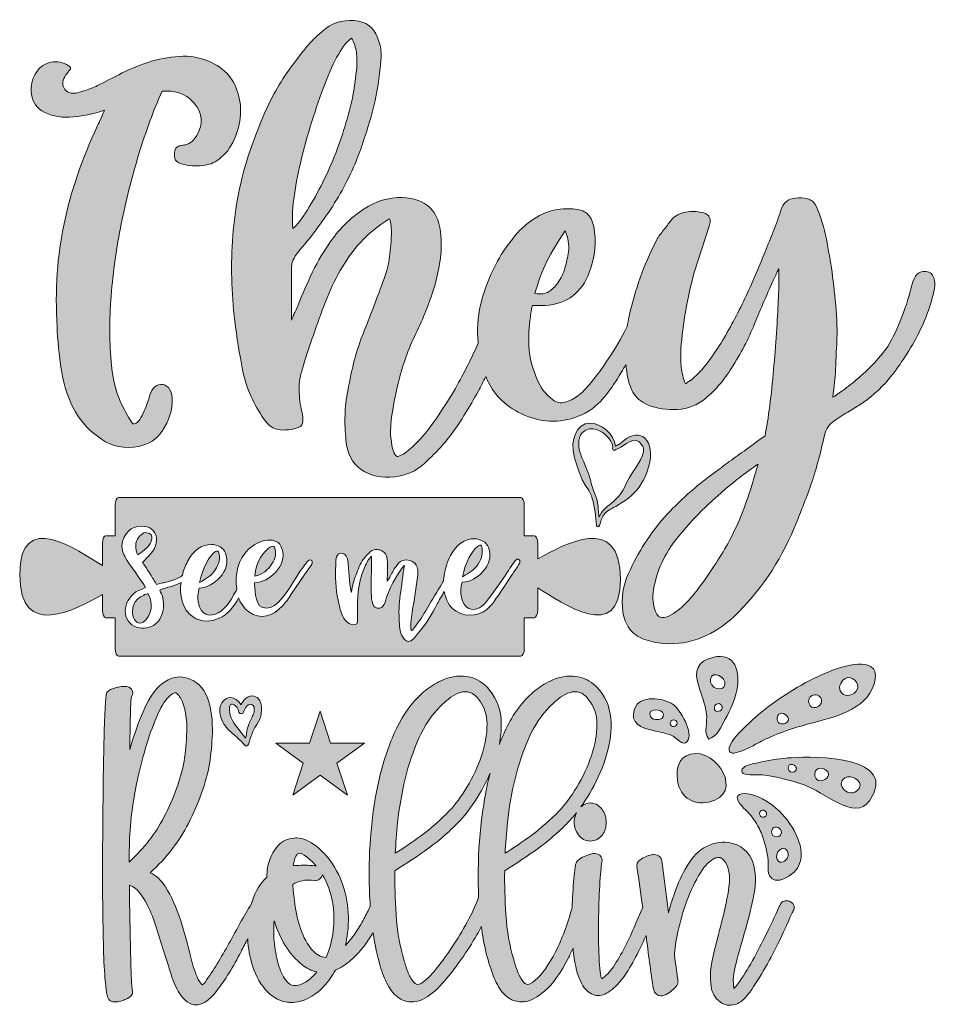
# Model space of a CAD drawing. Header units: inches. Extents: x 0.32 to 5.68, y -5.88 to -0.12.
import ezdxf

# ---------------------------------------------------------------- set-up
doc = ezdxf.new("R2010")
doc.units = ezdxf.units.IN
doc.header["$MEASUREMENT"] = 0
doc.layers.add('Layer 1', color=7, linetype='Continuous')

# ---------------------------------------------------------------- blocks, each defined once
blk = doc.blocks.new('block 3')
at = {"layer": 'Layer 1', "true_color": 0x333333}
h = blk.add_hatch(color=250, dxfattribs=at)
h.dxf.hatch_style = 2
edge = h.paths.add_edge_path()
edge.add_spline(control_points=[(5.669, -1.6246), (5.6616, -1.6024), (5.6468, -1.5901), (5.6246, -1.5876), (5.5827, -1.5827), (5.5544, -1.6098), (5.5396, -1.6689), (5.5272, -1.7256), (5.5082, -1.7872), (5.4823, -1.8537), (5.4564, -1.9202), (5.4287, -1.9782), (5.3992, -2.0274), (5.3745, -2.0644), (5.3443, -2.1008), (5.3086, -2.1364), (5.2729, -2.1722), (5.2384, -2.2036), (5.2051, -2.2307), (5.1719, -2.2578), (5.1429, -2.28), (5.1183, -2.2972), (5.0936, -2.3145), (5.08, -2.3231), (5.0776, -2.3231), (5.0874, -2.259), (5.093, -2.2079), (5.0943, -2.1697), (5.0955, -2.1315), (5.0973, -2.0878), (5.0998, -2.0385), (5.1047, -1.9646), (5.1041, -1.8895), (5.0979, -1.8131), (5.0918, -1.7367), (5.0837, -1.6628), (5.0739, -1.5913), (5.064, -1.5273), (5.053, -1.4626), (5.0407, -1.3973), (5.0283, -1.332), (5.0086, -1.2685), (4.9815, -1.2069), (4.9692, -1.1823), (4.952, -1.1675), (4.9298, -1.1626), (4.9076, -1.1577), (4.8842, -1.1565), (4.8596, -1.1589), (4.8176, -1.1614), (4.7893, -1.1848), (4.7746, -1.2291), (4.7622, -1.271), (4.748, -1.3117), (4.7321, -1.3511), (4.716, -1.3905), (4.6994, -1.4312), (4.6822, -1.473), (4.6452, -1.5667), (4.6057, -1.6578), (4.5639, -1.7465), (4.522, -1.8352), (4.4752, -1.9227), (4.4234, -2.0089), (4.3988, -2.0484), (4.3729, -2.086), (4.3458, -2.1217), (4.3187, -2.1574), (4.2879, -2.19), (4.2534, -2.2196), (4.2485, -2.2246), (4.2423, -2.2288), (4.235, -2.2325), (4.2276, -2.2362), (4.2214, -2.2406), (4.2165, -2.2455), (4.2041, -2.211), (4.1962, -2.1789), (4.1925, -2.1494), (4.1887, -2.1198), (4.1881, -2.0841), (4.1906, -2.0422), (4.1955, -1.9659), (4.2047, -1.8907), (4.2183, -1.8168), (4.2318, -1.7428), (4.2485, -1.6689), (4.2682, -1.595), (4.2682, -1.595), (4.3569, -1.3178), (4.3569, -1.3178), (4.3717, -1.2735), (4.3532, -1.2476), (4.3015, -1.2402), (4.2719, -1.2353), (4.2405, -1.2365), (4.2072, -1.2439), (4.174, -1.2513), (4.1475, -1.2685), (4.1278, -1.2956), (4.113, -1.3154), (4.0982, -1.3344), (4.0834, -1.3529), (4.0686, -1.3714), (4.0551, -1.3917), (4.0428, -1.4139), (3.9738, -1.5494), (3.922, -1.6948), (3.8875, -1.85), (3.8832, -1.8702), (3.8796, -1.8905), (3.8765, -1.9107), (3.8394, -1.9821), (3.803, -2.0445), (3.7675, -2.0976), (3.6948, -2.2061), (3.635, -2.2787), (3.5882, -2.3157), (3.5635, -2.333), (3.5383, -2.3453), (3.5125, -2.3527), (3.4866, -2.36), (3.4625, -2.3551), (3.4404, -2.3379), (3.3985, -2.3059), (3.3677, -2.2652), (3.348, -2.2159), (3.3233, -2.1593), (3.3085, -2.1032), (3.3036, -2.0477), (3.2987, -1.9923), (3.2999, -1.935), (3.3073, -1.8759), (3.3098, -1.8611), (3.3116, -1.8463), (3.3129, -1.8315), (3.3141, -1.8168), (3.3171, -1.802), (3.3221, -1.7872), (3.3221, -1.7872), (3.396, -1.7872), (3.396, -1.7872), (3.4625, -1.7823), (3.5167, -1.7632), (3.5586, -1.7299), (3.6005, -1.6966), (3.6326, -1.6517), (3.6547, -1.595), (3.6892, -1.5014), (3.6978, -1.4115), (3.6806, -1.3252), (3.6732, -1.2907), (3.6603, -1.2655), (3.6418, -1.2494), (3.6233, -1.2334), (3.5956, -1.2242), (3.5586, -1.2217), (3.4576, -1.2143), (3.3665, -1.2452), (3.2851, -1.3141), (3.258, -1.3363), (3.234, -1.3609), (3.2131, -1.388), (3.1921, -1.4152), (3.1718, -1.4423), (3.1521, -1.4693), (3.088, -1.5728), (3.0436, -1.6776), (3.019, -1.7835), (3.0024, -1.8553), (2.9979, -1.93), (3.0049, -2.0075), (2.9886, -2.0447), (2.9719, -2.0812), (2.9544, -2.1161), (2.9285, -2.1679), (2.9045, -2.2135), (2.8823, -2.2529), (2.8552, -2.3022), (2.8195, -2.36), (2.7752, -2.4266), (2.7308, -2.4931), (2.6889, -2.546), (2.6495, -2.5855), (2.6076, -2.6274), (2.578, -2.652), (2.5608, -2.6594), (2.5435, -2.6668), (2.5337, -2.6705), (2.5312, -2.6705), (2.514, -2.6655), (2.5017, -2.6286), (2.4943, -2.5596), (2.4869, -2.4906), (2.5041, -2.3724), (2.546, -2.2048), (2.5706, -2.1137), (2.6045, -2.0237), (2.6477, -1.935), (2.6907, -1.8463), (2.7258, -1.7564), (2.753, -1.6652), (2.7653, -1.6184), (2.7752, -1.5716), (2.7826, -1.5248), (2.7899, -1.478), (2.7912, -1.43), (2.7863, -1.3806), (2.7838, -1.3092), (2.7628, -1.2544), (2.7234, -1.2162), (2.684, -1.178), (2.6297, -1.1577), (2.5608, -1.1552), (2.4795, -1.1552), (2.4056, -1.1774), (2.339, -1.2217), (2.2971, -1.2489), (2.2589, -1.2796), (2.2245, -1.3141), (2.1899, -1.3486), (2.1592, -1.3868), (2.1321, -1.4287), (2.0901, -1.4878), (2.0545, -1.5501), (2.0249, -1.6153), (1.9953, -1.6806), (1.967, -1.7465), (1.9399, -1.8131), (1.9349, -1.8229), (1.9307, -1.8322), (1.927, -1.8408), (1.9233, -1.8494), (1.9189, -1.8599), (1.914, -1.8722), (1.914, -1.8722), (1.914, -1.5617), (1.914, -1.5617), (1.914, -1.5347), (1.9263, -1.5063), (1.951, -1.4767), (2.0249, -1.3905), (2.0926, -1.3), (2.1543, -1.2051), (2.2158, -1.1103), (2.2676, -1.0074), (2.3095, -0.8965), (2.339, -0.8152), (2.3649, -0.7333), (2.3871, -0.6507), (2.4093, -0.5682), (2.4241, -0.4838), (2.4314, -0.3975), (2.4364, -0.3655), (2.4382, -0.3353), (2.437, -0.307), (2.4357, -0.2787), (2.429, -0.2497), (2.4167, -0.2201), (2.3945, -0.1586), (2.3489, -0.1253), (2.2799, -0.1203), (2.206, -0.1154), (2.1444, -0.1364), (2.0951, -0.1832), (2.0779, -0.1955), (2.0575, -0.214), (2.0341, -0.2386), (2.0107, -0.2633), (1.9928, -0.2842), (1.9805, -0.3014), (1.9017, -0.3975), (1.8395, -0.4912), (1.7939, -0.5823), (1.7483, -0.6735), (1.7058, -0.7782), (1.6664, -0.8965), (1.6147, -1.0517), (1.5826, -1.2125), (1.5703, -1.3788), (1.558, -1.5451), (1.5617, -1.7108), (1.5814, -1.8759), (1.5937, -1.9745), (1.6091, -2.0706), (1.6276, -2.1642), (1.6461, -2.2578), (1.6836, -2.3477), (1.7403, -2.434), (1.76, -2.466), (1.7815, -2.4888), (1.805, -2.5023), (1.8284, -2.5158), (1.8647, -2.519), (1.914, -2.5116), (1.946, -2.5066), (1.9658, -2.498), (1.9732, -2.4857), (1.9805, -2.4734), (1.9818, -2.4524), (1.9769, -2.4229), (1.967, -2.3835), (1.9608, -2.3416), (1.9584, -2.2972), (1.9559, -2.2529), (1.9608, -2.211), (1.9732, -2.1716), (1.9805, -2.1445), (1.9885, -2.1174), (1.9972, -2.0902), (2.0058, -2.0632), (2.015, -2.0361), (2.0249, -2.0089), (2.0471, -1.9449), (2.0698, -1.8802), (2.0933, -1.8149), (2.1167, -1.7496), (2.1437, -1.6868), (2.1746, -1.6264), (2.2054, -1.5661), (2.2417, -1.5094), (2.2836, -1.4564), (2.3255, -1.4035), (2.376, -1.356), (2.4351, -1.3141), (2.4425, -1.3092), (2.4505, -1.3037), (2.4592, -1.2975), (2.4678, -1.2914), (2.477, -1.2858), (2.4869, -1.2808), (2.4918, -1.2907), (2.4949, -1.3049), (2.4961, -1.3234), (2.4973, -1.3418), (2.498, -1.3573), (2.498, -1.3695), (2.4955, -1.4263), (2.4912, -1.4755), (2.485, -1.5174), (2.4789, -1.5593), (2.4659, -1.6049), (2.4462, -1.6541), (2.4093, -1.7552), (2.3717, -1.8531), (2.3335, -1.948), (2.2953, -2.0428), (2.2651, -2.1556), (2.243, -2.2861), (2.2331, -2.333), (2.2275, -2.3804), (2.2263, -2.4284), (2.2251, -2.4765), (2.2269, -2.5251), (2.2319, -2.5744), (2.2368, -2.6507), (2.2663, -2.708), (2.3206, -2.7463), (2.3747, -2.7844), (2.44, -2.7986), (2.5165, -2.7888), (2.5854, -2.7814), (2.6433, -2.7555), (2.6902, -2.7112), (2.7197, -2.684), (2.748, -2.6563), (2.7752, -2.628), (2.8022, -2.5996), (2.8281, -2.5682), (2.8528, -2.5338), (2.9045, -2.4623), (2.955, -2.381), (3.0043, -2.2898), (3.0202, -2.2603), (3.0351, -2.2316), (3.0495, -2.2031), (3.0544, -2.215), (3.0595, -2.2267), (3.0652, -2.2381), (3.0837, -2.275), (3.109, -2.3096), (3.141, -2.3416), (3.1804, -2.3785), (3.2266, -2.4081), (3.2796, -2.4303), (3.3326, -2.4524), (3.3874, -2.4635), (3.4441, -2.4635), (3.5007, -2.4635), (3.5562, -2.4512), (3.6104, -2.4266), (3.6646, -2.402), (3.7126, -2.3625), (3.7545, -2.3083), (3.7816, -2.2738), (3.8106, -2.2307), (3.8414, -2.1789), (3.8506, -2.1634), (3.8597, -2.1476), (3.8688, -2.1319), (3.8707, -2.1513), (3.8731, -2.1706), (3.8765, -2.19), (3.8814, -2.227), (3.8925, -2.2615), (3.9097, -2.2935), (3.9269, -2.3256), (3.9553, -2.3502), (3.9947, -2.3674), (4.0514, -2.3896), (4.1099, -2.3989), (4.1703, -2.3952), (4.2306, -2.3915), (4.2854, -2.3699), (4.3348, -2.3305), (4.3667, -2.3034), (4.3945, -2.2757), (4.4179, -2.2473), (4.4413, -2.219), (4.4641, -2.1876), (4.4863, -2.1531), (4.5404, -2.0693), (4.5854, -1.9831), (4.6212, -1.8944), (4.6569, -1.8057), (4.6957, -1.7158), (4.7376, -1.6246), (4.7425, -1.6148), (4.7468, -1.6055), (4.7505, -1.5968), (4.7542, -1.5882), (4.7585, -1.5802), (4.7635, -1.5728), (4.7635, -1.6418), (4.7622, -1.704), (4.7598, -1.7595), (4.7573, -1.8149), (4.7536, -1.8777), (4.7487, -1.948), (4.7437, -2.0182), (4.7382, -2.0897), (4.7321, -2.1623), (4.7259, -2.235), (4.7185, -2.3052), (4.7099, -2.373), (4.7012, -2.4408), (4.692, -2.4992), (4.6822, -2.5485), (4.6452, -2.5756), (4.6082, -2.6027), (4.5713, -2.6298), (4.5392, -2.652), (4.5066, -2.6754), (4.4733, -2.7001), (4.4401, -2.7247), (4.4124, -2.7456), (4.3902, -2.7629), (4.2768, -2.8442), (4.1782, -2.9316), (4.0945, -3.0253), (4.0107, -3.1189), (3.9405, -3.2286), (3.8838, -3.3542), (3.8518, -3.4232), (3.8408, -3.4984), (3.8506, -3.5797), (3.8556, -3.6167), (3.8685, -3.6493), (3.8894, -3.6776), (3.9103, -3.7059), (3.938, -3.7262), (3.9725, -3.7386), (4.0045, -3.7509), (4.044, -3.7595), (4.0908, -3.7645), (4.1696, -3.7694), (4.2436, -3.7577), (4.3126, -3.7294), (4.3815, -3.701), (4.4443, -3.6597), (4.5011, -3.6056), (4.6513, -3.4626), (4.7684, -3.2901), (4.8522, -3.0881), (4.894, -2.9896), (4.9285, -2.9002), (4.9557, -2.8202), (4.9827, -2.7401), (5.0074, -2.6483), (5.0296, -2.5448), (5.037, -2.5103), (5.0554, -2.4832), (5.085, -2.4635), (5.1195, -2.4389), (5.1497, -2.4192), (5.1756, -2.4044), (5.2014, -2.3896), (5.2254, -2.3748), (5.2476, -2.36), (5.2698, -2.3453), (5.2926, -2.3281), (5.316, -2.3083), (5.3394, -2.2886), (5.3646, -2.264), (5.3918, -2.2344), (5.4533, -2.163), (5.5106, -2.0786), (5.5636, -1.9812), (5.6166, -1.8839), (5.6529, -1.786), (5.6727, -1.6874), (5.6776, -1.6677), (5.6764, -1.6467), (5.669, -1.6246)], knot_values=[0, 0, 0, 0, 1, 1, 1, 2, 2, 2, 3, 3, 3, 4, 4, 4, 5, 5, 5, 6, 6, 6, 7, 7, 7, 8, 8, 8, 9, 9, 9, 10, 10, 10, 11, 11, 11, 12, 12, 12, 13, 13, 13, 14, 14, 14, 15, 15, 15, 16, 16, 16, 17, 17, 17, 18, 18, 18, 19, 19, 19, 20, 20, 20, 21, 21, 21, 22, 22, 22, 23, 23, 23, 24, 24, 24, 25, 25, 25, 26, 26, 26, 27, 27, 27, 28, 28, 28, 29, 29, 29, 30, 30, 30, 31, 31, 31, 32, 32, 32, 33, 33, 33, 34, 34, 34, 35, 35, 35, 36, 36, 36, 37, 37, 37, 38, 38, 38, 39, 39, 39, 40, 40, 40, 41, 41, 41, 42, 42, 42, 43, 43, 43, 44, 44, 44, 45, 45, 45, 46, 46, 46, 47, 47, 47, 48, 48, 48, 49, 49, 49, 50, 50, 50, 51, 51, 51, 52, 52, 52, 53, 53, 53, 54, 54, 54, 55, 55, 55, 56, 56, 56, 57, 57, 57, 58, 58, 58, 59, 59, 59, 60, 60, 60, 61, 61, 61, 62, 62, 62, 63, 63, 63, 64, 64, 64, 65, 65, 65, 66, 66, 66, 67, 67, 67, 68, 68, 68, 69, 69, 69, 70, 70, 70, 71, 71, 71, 72, 72, 72, 73, 73, 73, 74, 74, 74, 75, 75, 75, 76, 76, 76, 77, 77, 77, 78, 78, 78, 79, 79, 79, 80, 80, 80, 81, 81, 81, 82, 82, 82, 83, 83, 83, 84, 84, 84, 85, 85, 85, 86, 86, 86, 87, 87, 87, 88, 88, 88, 89, 89, 89, 90, 90, 90, 91, 91, 91, 92, 92, 92, 93, 93, 93, 94, 94, 94, 95, 95, 95, 96, 96, 96, 97, 97, 97, 98, 98, 98, 99, 99, 99, 100, 100, 100, 101, 101, 101, 102, 102, 102, 103, 103, 103, 104, 104, 104, 105, 105, 105, 106, 106, 106, 107, 107, 107, 108, 108, 108, 109, 109, 109, 110, 110, 110, 111, 111, 111, 112, 112, 112, 113, 113, 113, 114, 114, 114, 115, 115, 115, 116, 116, 116, 117, 117, 117, 118, 118, 118, 119, 119, 119, 120, 120, 120, 121, 121, 121, 122, 122, 122, 123, 123, 123, 124, 124, 124, 125, 125, 125, 126, 126, 126, 127, 127, 127, 128, 128, 128, 129, 129, 129, 130, 130, 130, 131, 131, 131, 132, 132, 132, 133, 133, 133, 134, 134, 134, 135, 135, 135, 136, 136, 136, 137, 137, 137, 138, 138, 138, 139, 139, 139, 140, 140, 140, 141, 141, 141, 142, 142, 142, 143, 143, 143, 144, 144, 144, 145, 145, 145, 146, 146, 146, 147, 147, 147, 148, 148, 148, 149, 149, 149, 150, 150, 150, 151, 151, 151, 152, 152, 152, 153, 153, 153, 154, 154, 154, 155, 155, 155, 156, 156, 156, 157, 157, 157, 158, 158, 158, 159, 159, 159, 160, 160, 160, 161, 161, 161, 162, 162, 162, 163, 163, 163, 164, 164, 164, 165, 165, 165, 166, 166, 166, 167, 167, 167, 168, 168, 168, 169, 169, 169, 170, 170, 170, 171, 171, 171, 171], degree=3, periodic=1)
edge = h.paths.add_edge_path()
edge.add_spline(control_points=[(3.4071, -1.5285), (3.4367, -1.4693), (3.4724, -1.4102), (3.5143, -1.3511), (3.5315, -1.3905), (3.5377, -1.4312), (3.5328, -1.473), (3.5278, -1.5051), (3.521, -1.5365), (3.5125, -1.5673), (3.5038, -1.5981), (3.4896, -1.627), (3.47, -1.6541), (3.4552, -1.6763), (3.4379, -1.6936), (3.4182, -1.7059), (3.3985, -1.7182), (3.3714, -1.7219), (3.3369, -1.717), (3.3541, -1.6504), (3.3776, -1.5876), (3.4071, -1.5285)], knot_values=[0, 0, 0, 0, 1, 1, 1, 2, 2, 2, 3, 3, 3, 4, 4, 4, 5, 5, 5, 6, 6, 6, 7, 7, 7, 7], degree=3, periodic=1)
edge = h.paths.add_edge_path()
edge.add_spline(control_points=[(1.927, -1.1644), (1.9356, -1.0967), (1.9491, -1.024), (1.9676, -0.9464), (1.9861, -0.8688), (2.0076, -0.7906), (2.0323, -0.7117), (2.0569, -0.6329), (2.0822, -0.5596), (2.1081, -0.4918), (2.1339, -0.424), (2.1604, -0.3661), (2.1875, -0.3181), (2.2146, -0.27), (2.2405, -0.2386), (2.2651, -0.2238), (2.2799, -0.251), (2.2892, -0.2787), (2.2928, -0.307), (2.2965, -0.3353), (2.2971, -0.3643), (2.2947, -0.3938), (2.2897, -0.4505), (2.2823, -0.506), (2.2725, -0.5601), (2.2454, -0.6834), (2.2091, -0.8022), (2.1635, -0.9168), (2.1179, -1.0314), (2.0606, -1.1429), (1.9916, -1.2513), (1.9867, -1.2612), (1.9769, -1.2753), (1.9621, -1.2938), (1.9473, -1.3123), (1.9337, -1.3265), (1.9214, -1.3363), (1.9164, -1.2895), (1.9183, -1.2322), (1.927, -1.1644)], knot_values=[0, 0, 0, 0, 1, 1, 1, 2, 2, 2, 3, 3, 3, 4, 4, 4, 5, 5, 5, 6, 6, 6, 7, 7, 7, 8, 8, 8, 9, 9, 9, 10, 10, 10, 11, 11, 11, 12, 12, 12, 13, 13, 13, 13], degree=3, periodic=1)
edge = h.paths.add_edge_path()
edge.add_spline(control_points=[(4.6156, -2.8036), (4.6082, -2.8306), (4.5996, -2.8577), (4.5898, -2.8849), (4.5528, -2.9982), (4.5109, -3.0968), (4.4641, -3.1805), (4.4173, -3.2643), (4.3581, -3.3542), (4.2867, -3.4503), (4.2374, -3.5144), (4.1906, -3.5606), (4.1462, -3.5889), (4.1019, -3.6172), (4.0711, -3.6203), (4.0539, -3.5982), (4.0415, -3.5834), (4.0329, -3.5569), (4.028, -3.5187), (4.023, -3.4805), (4.0317, -3.4257), (4.0539, -3.3542), (4.0785, -3.2779), (4.1222, -3.2021), (4.1851, -3.1269), (4.2479, -3.0518), (4.3126, -2.984), (4.3791, -2.9237), (4.4456, -2.8633), (4.5047, -2.814), (4.5565, -2.7758), (4.6082, -2.7376), (4.6365, -2.7173), (4.6415, -2.7148), (4.6316, -2.7468), (4.623, -2.7764), (4.6156, -2.8036)], knot_values=[0, 0, 0, 0, 1, 1, 1, 2, 2, 2, 3, 3, 3, 4, 4, 4, 5, 5, 5, 6, 6, 6, 7, 7, 7, 8, 8, 8, 9, 9, 9, 10, 10, 10, 11, 11, 11, 12, 12, 12, 12], degree=3, periodic=1)
h = blk.add_hatch(color=250, dxfattribs=at)
h.dxf.hatch_style = 2
edge = h.paths.add_edge_path()
edge.add_spline(control_points=[(0.4542, -0.6489), (0.501, -0.676), (0.5546, -0.6883), (0.615, -0.6858), (0.6753, -0.6834), (0.7437, -0.6698), (0.8201, -0.6452), (0.8151, -0.6575), (0.8084, -0.6729), (0.7998, -0.6914), (0.7911, -0.7098), (0.7843, -0.724), (0.7794, -0.7339), (0.6882, -0.931), (0.6229, -1.1226), (0.5835, -1.3086), (0.5441, -1.4946), (0.5305, -1.6961), (0.5429, -1.9128), (0.5453, -1.9892), (0.554, -2.0743), (0.5688, -2.1679), (0.5835, -2.2615), (0.6106, -2.3416), (0.6501, -2.4081), (0.687, -2.4722), (0.7375, -2.5257), (0.8016, -2.5689), (0.8656, -2.612), (0.9383, -2.6261), (1.0197, -2.6114), (1.0788, -2.599), (1.1244, -2.5694), (1.1564, -2.5227), (1.1983, -2.4611), (1.218, -2.397), (1.2155, -2.3305), (1.2155, -2.3034), (1.2081, -2.2824), (1.1934, -2.2676), (1.1786, -2.2529), (1.1638, -2.2467), (1.149, -2.2492), (1.1145, -2.2517), (1.0911, -2.28), (1.0788, -2.3342), (1.0714, -2.3613), (1.0585, -2.3933), (1.04, -2.4303), (1.0215, -2.4672), (1.0036, -2.4832), (0.9864, -2.4783), (0.9765, -2.4685), (0.9556, -2.4328), (0.9236, -2.3711), (0.8915, -2.3096), (0.8706, -2.232), (0.8607, -2.1383), (0.8484, -2.0077), (0.8478, -1.8716), (0.8589, -1.7299), (0.87, -1.5882), (0.8897, -1.4478), (0.918, -1.3086), (0.9463, -1.1694), (0.9809, -1.0332), (1.0215, -0.9002), (1.0622, -0.7671), (1.1071, -0.6452), (1.1564, -0.5343), (1.1564, -0.5343), (1.2081, -0.5343), (1.2081, -0.5343), (1.2648, -0.5392), (1.3104, -0.5626), (1.3449, -0.6045), (1.3942, -0.6612), (1.3991, -0.724), (1.3597, -0.793), (1.3473, -0.8127), (1.335, -0.8263), (1.3227, -0.8337), (1.3104, -0.841), (1.2987, -0.846), (1.2876, -0.8484), (1.2765, -0.8509), (1.2666, -0.8528), (1.258, -0.854), (1.2494, -0.8553), (1.2426, -0.8595), (1.2377, -0.8669), (1.2278, -0.8842), (1.226, -0.9045), (1.2322, -0.9279), (1.2383, -0.9513), (1.2722, -0.9655), (1.3338, -0.9704), (1.3757, -0.9729), (1.412, -0.9685), (1.4428, -0.9575), (1.4736, -0.9464), (1.5062, -0.9211), (1.5408, -0.8817), (1.5703, -0.8398), (1.5913, -0.7943), (1.6036, -0.745), (1.6159, -0.6957), (1.619, -0.6476), (1.6128, -0.6008), (1.6067, -0.554), (1.5913, -0.5103), (1.5666, -0.4696), (1.542, -0.4289), (1.5075, -0.3975), (1.4632, -0.3754), (1.404, -0.3434), (1.343, -0.3279), (1.2802, -0.3292), (1.2174, -0.3304), (1.1558, -0.3402), (1.0954, -0.3587), (1.035, -0.3772), (0.9777, -0.4), (0.9236, -0.4271), (0.8693, -0.4542), (0.8213, -0.4788), (0.7794, -0.501), (0.7523, -0.5134), (0.7258, -0.5238), (0.7, -0.5324), (0.6741, -0.5411), (0.6562, -0.5454), (0.6464, -0.5454), (0.6168, -0.5479), (0.5958, -0.538), (0.5835, -0.5158), (0.5712, -0.4936), (0.5749, -0.4678), (0.5946, -0.4382), (0.5995, -0.4333), (0.6039, -0.4277), (0.6076, -0.4216), (0.6113, -0.4154), (0.6155, -0.4099), (0.6205, -0.4049), (0.6205, -0.4049), (0.6205, -0.4012), (0.6205, -0.4012), (0.6205, -0.4012), (0.6205, -0.3938), (0.6205, -0.3938), (0.5909, -0.3692), (0.5577, -0.3587), (0.5207, -0.3624), (0.4838, -0.3661), (0.4542, -0.3815), (0.432, -0.4086), (0.4024, -0.4456), (0.3889, -0.4881), (0.3914, -0.5361), (0.3938, -0.5842), (0.4147, -0.6218), (0.4542, -0.6489)], knot_values=[0, 0, 0, 0, 1, 1, 1, 2, 2, 2, 3, 3, 3, 4, 4, 4, 5, 5, 5, 6, 6, 6, 7, 7, 7, 8, 8, 8, 9, 9, 9, 10, 10, 10, 11, 11, 11, 12, 12, 12, 13, 13, 13, 14, 14, 14, 15, 15, 15, 16, 16, 16, 17, 17, 17, 18, 18, 18, 19, 19, 19, 20, 20, 20, 21, 21, 21, 22, 22, 22, 23, 23, 23, 24, 24, 24, 25, 25, 25, 26, 26, 26, 27, 27, 27, 28, 28, 28, 29, 29, 29, 30, 30, 30, 31, 31, 31, 32, 32, 32, 33, 33, 33, 34, 34, 34, 35, 35, 35, 36, 36, 36, 37, 37, 37, 38, 38, 38, 39, 39, 39, 40, 40, 40, 41, 41, 41, 42, 42, 42, 43, 43, 43, 44, 44, 44, 45, 45, 45, 46, 46, 46, 47, 47, 47, 48, 48, 48, 49, 49, 49, 50, 50, 50, 51, 51, 51, 52, 52, 52, 53, 53, 53, 54, 54, 54, 54], degree=3, periodic=1)
h = blk.add_hatch(color=250, dxfattribs=at)
h.dxf.hatch_style = 2
edge = h.paths.add_edge_path()
edge.add_spline(control_points=[(0.8286, -3.6136), (0.8286, -3.6136), (0.8819, -3.6136), (0.8819, -3.6136), (0.8819, -3.6136), (0.8819, -3.7936), (0.8819, -3.7936), (0.8819, -3.8176), (0.8911, -3.8373), (0.9024, -3.8373), (0.9024, -3.8373), (3.2541, -3.8373), (3.2541, -3.8373), (3.2654, -3.8373), (3.2747, -3.8176), (3.2747, -3.7936), (3.2747, -3.7936), (3.2747, -3.6136), (3.2747, -3.6136), (3.2747, -3.6136), (3.3324, -3.6136), (3.3324, -3.6136), (3.3437, -3.6136), (3.3529, -3.5939), (3.3529, -3.5698), (3.3529, -3.5698), (3.3529, -3.4391), (3.3529, -3.4391), (3.5006, -3.5271), (3.8366, -3.7739), (3.8366, -3.3877), (3.8366, -2.9953), (3.5055, -3.1865), (3.3529, -3.2689), (3.3529, -3.2689), (3.3529, -3.1775), (3.3529, -3.1775), (3.3529, -3.1535), (3.3437, -3.1338), (3.3324, -3.1338), (3.3324, -3.1338), (3.2747, -3.1338), (3.2747, -3.1338), (3.2747, -3.1338), (3.2747, -2.9538), (3.2747, -2.9538), (3.2747, -2.9297), (3.2654, -2.91), (3.2541, -2.91), (3.2541, -2.91), (0.9024, -2.91), (0.9024, -2.91), (0.8911, -2.91), (0.8819, -2.9297), (0.8819, -2.9538), (0.8819, -2.9538), (0.8819, -3.1338), (0.8819, -3.1338), (0.8819, -3.1338), (0.8286, -3.1338), (0.8286, -3.1338), (0.8173, -3.1338), (0.8081, -3.1535), (0.8081, -3.1775), (0.8081, -3.1775), (0.8081, -3.3082), (0.8081, -3.3082), (0.6605, -3.2202), (0.3244, -2.9734), (0.3244, -3.3597), (0.3244, -3.7521), (0.6555, -3.5609), (0.8081, -3.4784), (0.8081, -3.4784), (0.8081, -3.5698), (0.8081, -3.5698), (0.8081, -3.5939), (0.8173, -3.6136), (0.8286, -3.6136)], knot_values=[0, 0, 0, 0, 1, 1, 1, 2, 2, 2, 3, 3, 3, 4, 4, 4, 5, 5, 5, 6, 6, 6, 7, 7, 7, 8, 8, 8, 9, 9, 9, 10, 10, 10, 11, 11, 11, 12, 12, 12, 13, 13, 13, 14, 14, 14, 15, 15, 15, 16, 16, 16, 17, 17, 17, 18, 18, 18, 19, 19, 19, 20, 20, 20, 21, 21, 21, 22, 22, 22, 23, 23, 23, 24, 24, 24, 25, 25, 25, 26, 26, 26, 26], degree=3, periodic=1)
edge = h.paths.add_edge_path()
edge.add_spline(control_points=[(2.1719, -3.3053), (2.1719, -3.2854), (2.1719, -3.2442), (2.1948, -3.2381), (2.2223, -3.2289), (2.2391, -3.2564), (2.2421, -3.2778), (2.2482, -3.3388), (2.2498, -3.4014), (2.262, -3.4625), (2.262, -3.464), (2.265, -3.464), (2.265, -3.4625), (2.2681, -3.4457), (2.2696, -3.4274), (2.2742, -3.4106), (2.2849, -3.3786), (2.2955, -3.3465), (2.3093, -3.3144), (2.3215, -3.2824), (2.3444, -3.2579), (2.3673, -3.2335), (2.3841, -3.2152), (2.4085, -3.2121), (2.4299, -3.2167), (2.4467, -3.2213), (2.4635, -3.2335), (2.4681, -3.2518), (2.4742, -3.2763), (2.4757, -3.3022), (2.4757, -3.3282), (2.4757, -3.3404), (2.4742, -3.3541), (2.4742, -3.3679), (2.4727, -3.3755), (2.4727, -3.3999), (2.4727, -3.3999), (2.4727, -3.3999), (2.4879, -3.377), (2.4879, -3.377), (2.4986, -3.3556), (2.5108, -3.3328), (2.5246, -3.3129), (2.5352, -3.2976), (2.5444, -3.2839), (2.5627, -3.2778), (2.5902, -3.2701), (2.6284, -3.2808), (2.6421, -3.3053), (2.6528, -3.3221), (2.6543, -3.3419), (2.6513, -3.3618), (2.6452, -3.435), (2.6299, -3.5068), (2.6192, -3.5816), (2.6162, -3.6014), (2.6131, -3.6228), (2.6116, -3.6442), (2.6101, -3.6564), (2.6101, -3.6671), (2.6116, -3.6793), (2.6131, -3.6885), (2.6131, -3.6915), (2.6207, -3.6854), (2.6711, -3.6167), (2.6803, -3.6045), (2.7078, -3.5556), (2.7352, -3.5098), (2.7658, -3.4625), (2.7917, -3.4152), (2.7944, -3.4104), (2.7981, -3.4039), (2.8025, -3.3967), (2.803, -3.387), (2.804, -3.3778), (2.8055, -3.3694), (2.8131, -3.3251), (2.8207, -3.2885), (2.8436, -3.2503), (2.8757, -3.1862), (2.9261, -3.1511), (2.9826, -3.1511), (3.0177, -3.1526), (3.0543, -3.1694), (3.065, -3.203), (3.0833, -3.2564), (3.0696, -3.3038), (3.0329, -3.3434), (2.9993, -3.3786), (2.9581, -3.4045), (2.9108, -3.406), (2.8955, -3.4579), (2.9032, -3.5419), (2.9505, -3.5587), (3.0223, -3.5877), (3.065, -3.5053), (3.1642, -3.3648), (3.181, -3.3404), (3.1993, -3.3083), (3.2177, -3.2839), (3.236, -3.2579), (3.2528, -3.2747), (3.2482, -3.2915), (3.2451, -3.2992), (3.2085, -3.3541), (3.2039, -3.3602), (3.1383, -3.4579), (3.1032, -3.516), (3.0757, -3.5465), (3.0223, -3.6014), (2.9444, -3.6167), (2.8757, -3.5755), (2.8353, -3.5513), (2.8146, -3.506), (2.8064, -3.4601), (2.7917, -3.4852), (2.7769, -3.5106), (2.7658, -3.5328), (2.7337, -3.5938), (2.7062, -3.6396), (2.662, -3.6946), (2.6482, -3.7114), (2.6314, -3.7373), (2.6116, -3.748), (2.5933, -3.7587), (2.5765, -3.7434), (2.5658, -3.7297), (2.5444, -3.6976), (2.5444, -3.6564), (2.5429, -3.6213), (2.5398, -3.5663), (2.5444, -3.5129), (2.552, -3.4595), (2.5581, -3.4183), (2.5719, -3.3175), (2.5719, -3.3068), (2.5719, -3.3068), (2.5261, -3.3633), (2.4925, -3.4366), (2.4849, -3.4564), (2.4757, -3.4747), (2.4681, -3.4931), (2.462, -3.5129), (2.462, -3.5328), (2.4467, -3.5465), (2.4268, -3.5679), (2.3994, -3.5587), (2.3887, -3.5328), (2.3765, -3.4992), (2.3795, -3.4381), (2.3795, -3.403), (2.3795, -3.3709), (2.381, -3.3434), (2.381, -3.3129), (2.3795, -3.2793), (2.3826, -3.2518), (2.381, -3.2534), (2.3581, -3.2778), (2.3505, -3.2976), (2.3383, -3.3251), (2.3276, -3.3495), (2.3184, -3.3816), (2.3123, -3.406), (2.294, -3.4808), (2.3001, -3.5602), (2.3001, -3.6366), (2.3001, -3.6564), (2.2742, -3.6579), (2.2589, -3.6518), (2.2345, -3.6396), (2.2192, -3.6213), (2.2101, -3.5969), (2.1978, -3.5694), (2.1933, -3.5404), (2.1856, -3.5098), (2.1704, -3.4442), (2.1704, -3.3724), (2.1719, -3.3053)], knot_values=[0, 0, 0, 0, 1, 1, 1, 2, 2, 2, 3, 3, 3, 4, 4, 4, 5, 5, 5, 6, 6, 6, 7, 7, 7, 8, 8, 8, 9, 9, 9, 10, 10, 10, 11, 11, 11, 12, 12, 12, 13, 13, 13, 14, 14, 14, 15, 15, 15, 16, 16, 16, 17, 17, 17, 18, 18, 18, 19, 19, 19, 20, 20, 20, 21, 21, 21, 22, 22, 22, 23, 23, 23, 24, 24, 24, 25, 25, 25, 26, 26, 26, 27, 27, 27, 28, 28, 28, 29, 29, 29, 30, 30, 30, 31, 31, 31, 32, 32, 32, 33, 33, 33, 34, 34, 34, 35, 35, 35, 36, 36, 36, 37, 37, 37, 38, 38, 38, 39, 39, 39, 40, 40, 40, 41, 41, 41, 42, 42, 42, 43, 43, 43, 44, 44, 44, 45, 45, 45, 46, 46, 46, 47, 47, 47, 48, 48, 48, 49, 49, 49, 50, 50, 50, 51, 51, 51, 52, 52, 52, 53, 53, 53, 54, 54, 54, 55, 55, 55, 56, 56, 56, 57, 57, 57, 58, 58, 58, 59, 59, 59, 59], degree=3, periodic=1)
edge = h.paths.add_edge_path()
edge.add_spline(control_points=[(0.9261, -3.1648), (0.9505, -3.1007), (0.9872, -3.0686), (1.0681, -3.0808), (1.1047, -3.0885), (1.1322, -3.1328), (1.123, -3.177), (1.1169, -3.2198), (1.0711, -3.2595), (1.0421, -3.29), (1.0482, -3.2976), (1.0788, -3.3419), (1.1017, -3.3816), (1.1063, -3.3892), (1.1154, -3.403), (1.1246, -3.4198), (1.1414, -3.4137), (1.1643, -3.4091), (1.1673, -3.4091), (1.2085, -3.3953), (1.233, -3.3938), (1.2635, -3.374), (1.2678, -3.3712), (1.2717, -3.3682), (1.2754, -3.365), (1.2817, -3.3367), (1.2902, -3.3106), (1.3062, -3.2839), (1.3383, -3.2198), (1.3887, -3.1847), (1.4452, -3.1847), (1.4803, -3.1862), (1.5169, -3.203), (1.5276, -3.2366), (1.5459, -3.29), (1.5322, -3.3373), (1.4955, -3.377), (1.462, -3.4121), (1.4207, -3.4381), (1.3734, -3.4396), (1.3581, -3.4915), (1.3658, -3.5755), (1.4131, -3.5923), (1.4452, -3.606), (1.4788, -3.5908), (1.5047, -3.5724), (1.5169, -3.5618), (1.5291, -3.5495), (1.5383, -3.5373), (1.5551, -3.5175), (1.581, -3.4701), (1.5948, -3.4457), (1.5795, -3.3602), (1.6024, -3.2732), (1.6604, -3.2152), (1.72, -3.1556), (1.8329, -3.1297), (1.8574, -3.2076), (1.8757, -3.261), (1.8558, -3.3083), (1.8192, -3.348), (1.7856, -3.3831), (1.7444, -3.4076), (1.6971, -3.4091), (1.6971, -3.4259), (1.7001, -3.5388), (1.7398, -3.5526), (1.8085, -3.5801), (1.8711, -3.4869), (1.9016, -3.4396), (1.9016, -3.4396), (1.9505, -3.3618), (1.9505, -3.3618), (1.9658, -3.3358), (1.9856, -3.3129), (2.0039, -3.2885), (2.0223, -3.2625), (2.0391, -3.2793), (2.0345, -3.2961), (2.0314, -3.3038), (1.9917, -3.3587), (1.9871, -3.3648), (1.9871, -3.3648), (1.9123, -3.4763), (1.9123, -3.4763), (1.8971, -3.5007), (1.8787, -3.5251), (1.8589, -3.5465), (1.8055, -3.6014), (1.7322, -3.6305), (1.6635, -3.5786), (1.6391, -3.5618), (1.6146, -3.5251), (1.6039, -3.4976), (1.5826, -3.5419), (1.5368, -3.5969), (1.491, -3.6167), (1.491, -3.6167), (1.4894, -3.6167), (1.4894, -3.6167), (1.4421, -3.6396), (1.3872, -3.6396), (1.3383, -3.6091), (1.2713, -3.5689), (1.2581, -3.4706), (1.2674, -3.4077), (1.208, -3.4359), (1.1973, -3.4298), (1.1429, -3.4518), (1.1505, -3.4671), (1.1566, -3.4808), (1.1597, -3.49), (1.175, -3.5419), (1.1612, -3.6213), (1.1169, -3.6518), (1.0925, -3.6701), (1.0421, -3.6808), (1.0116, -3.6701), (0.9124, -3.6381), (0.9261, -3.5144), (1.004, -3.4625), (1.0253, -3.4518), (1.0589, -3.4366), (1.0589, -3.4366), (1.0421, -3.4014), (0.9536, -3.2854), (0.9429, -3.264), (0.9322, -3.2381), (0.9139, -3.2091), (0.9261, -3.1648)], knot_values=[0, 0, 0, 0, 1, 1, 1, 2, 2, 2, 3, 3, 3, 4, 4, 4, 5, 5, 5, 6, 6, 6, 7, 7, 7, 8, 8, 8, 9, 9, 9, 10, 10, 10, 11, 11, 11, 12, 12, 12, 13, 13, 13, 14, 14, 14, 15, 15, 15, 16, 16, 16, 17, 17, 17, 18, 18, 18, 19, 19, 19, 20, 20, 20, 21, 21, 21, 22, 22, 22, 23, 23, 23, 24, 24, 24, 25, 25, 25, 26, 26, 26, 27, 27, 27, 28, 28, 28, 29, 29, 29, 30, 30, 30, 31, 31, 31, 32, 32, 32, 33, 33, 33, 34, 34, 34, 35, 35, 35, 36, 36, 36, 37, 37, 37, 38, 38, 38, 39, 39, 39, 40, 40, 40, 41, 41, 41, 42, 42, 42, 43, 43, 43, 43], degree=3, periodic=1)
h = blk.add_hatch(color=250, dxfattribs=at)
h.dxf.hatch_style = 2
edge = h.paths.add_edge_path()
edge.add_spline(control_points=[(1.0162, -3.2442), (1.036, -3.232), (1.0543, -3.2167), (1.0711, -3.1999), (1.0925, -3.1786), (1.1185, -3.1221), (1.0681, -3.116), (1.0452, -3.1114), (1.0192, -3.1358), (1.007, -3.1648), (0.9948, -3.1984), (1.0101, -3.2473), (1.0162, -3.2442)], knot_values=[0, 0, 0, 0, 1, 1, 1, 2, 2, 2, 3, 3, 3, 4, 4, 4, 4], degree=3, periodic=1)
h = blk.add_hatch(color=250, dxfattribs=at)
h.dxf.hatch_style = 2
edge = h.paths.add_edge_path()
edge.add_spline(control_points=[(1.4681, -3.3328), (1.4894, -3.3022), (1.4986, -3.264), (1.4864, -3.2274), (1.4849, -3.2183), (1.4711, -3.2243), (1.4635, -3.2305), (1.4299, -3.2564), (1.3933, -3.3221), (1.3765, -3.4076), (1.4162, -3.3831), (1.4452, -3.3679), (1.4681, -3.3328)], knot_values=[0, 0, 0, 0, 1, 1, 1, 2, 2, 2, 3, 3, 3, 4, 4, 4, 4], degree=3, periodic=1)
h = blk.add_hatch(color=250, dxfattribs=at)
h.dxf.hatch_style = 2
edge = h.paths.add_edge_path()
edge.add_spline(control_points=[(1.7994, -3.2976), (1.8207, -3.2671), (1.8268, -3.2381), (1.8146, -3.2015), (1.8131, -3.1923), (1.7948, -3.1953), (1.7871, -3.2015), (1.7536, -3.2274), (1.7062, -3.2778), (1.6986, -3.3709), (1.7444, -3.3618), (1.7765, -3.3328), (1.7994, -3.2976)], knot_values=[0, 0, 0, 0, 1, 1, 1, 2, 2, 2, 3, 3, 3, 4, 4, 4, 4], degree=3, periodic=1)
h = blk.add_hatch(color=250, dxfattribs=at)
h.dxf.hatch_style = 2
edge = h.paths.add_edge_path()
edge.add_spline(control_points=[(3.0055, -3.2992), (3.0268, -3.2686), (3.036, -3.2305), (3.0238, -3.1938), (3.0223, -3.1847), (3.0085, -3.1908), (3.0009, -3.1969), (2.9673, -3.2228), (2.9306, -3.2885), (2.9139, -3.374), (2.9535, -3.3495), (2.9826, -3.3343), (3.0055, -3.2992)], knot_values=[0, 0, 0, 0, 1, 1, 1, 2, 2, 2, 3, 3, 3, 4, 4, 4, 4], degree=3, periodic=1)
h = blk.add_hatch(color=250, dxfattribs=at)
h.dxf.hatch_style = 2
edge = h.paths.add_edge_path()
edge.add_spline(control_points=[(1.0574, -3.6305), (1.094, -3.5969), (1.1078, -3.5297), (1.0742, -3.4717), (1.0498, -3.4793), (1.0253, -3.4931), (1.0116, -3.5068), (0.9505, -3.5679), (1.0009, -3.6869), (1.0574, -3.6305)], knot_values=[0, 0, 0, 0, 1, 1, 1, 2, 2, 2, 3, 3, 3, 3], degree=3, periodic=1)
h = blk.add_hatch(color=250, dxfattribs=at)
h.dxf.hatch_style = 2
edge = h.paths.add_edge_path()
edge.add_spline(control_points=[(4.8251, -5.2721), (4.8016, -5.2633), (4.7812, -5.271), (4.7724, -5.2888), (4.7687, -5.2961), (4.7582, -5.3185), (4.7408, -5.3561), (4.7233, -5.394), (4.7024, -5.4375), (4.6788, -5.4855), (4.655, -5.5341), (4.6279, -5.5851), (4.5984, -5.6369), (4.5697, -5.6875), (4.5408, -5.7319), (4.5128, -5.7687), (4.5081, -5.7749), (4.5043, -5.779), (4.5014, -5.7819), (4.5012, -5.7809), (4.5009, -5.7799), (4.5007, -5.7787), (4.4927, -5.7405), (4.4967, -5.6917), (4.5125, -5.6335), (4.5299, -5.5694), (4.5485, -5.5031), (4.5679, -5.4363), (4.5879, -5.3669), (4.6045, -5.2981), (4.6173, -5.2316), (4.6309, -5.1606), (4.6287, -5.0973), (4.6105, -5.0426), (4.5908, -4.9903), (4.5553, -4.9549), (4.5046, -4.9372), (4.4559, -4.9203), (4.4049, -4.9228), (4.3583, -4.9431), (4.3106, -4.9617), (4.27, -4.9969), (4.2376, -5.0475), (4.2076, -5.0944), (4.1815, -5.1469), (4.1601, -5.2038), (4.1433, -5.2483), (4.129, -5.2935), (4.1174, -5.3386), (4.1148, -5.3177), (4.1122, -5.2968), (4.1096, -5.276), (4.0997, -5.1956), (4.0893, -5.1146), (4.0784, -5.0332), (4.0784, -5.0332), (4.0771, -5.0274), (4.0771, -5.0274), (4.0725, -5.0136), (4.0589, -4.999), (4.0346, -4.999), (4.0325, -4.999), (4.0303, -4.9991), (4.0278, -4.9993), (4.0161, -5.0005), (4.004, -5.0034), (3.9917, -5.0079), (3.9794, -5.0124), (3.9681, -5.0181), (3.9581, -5.0248), (3.9516, -5.0291), (3.9319, -5.0422), (3.9319, -5.0645), (3.9319, -5.0645), (3.9323, -5.0695), (3.9323, -5.0695), (3.945, -5.1483), (3.9564, -5.2272), (3.9667, -5.3056), (3.9667, -5.3056), (3.9275, -5.3993), (3.9275, -5.3993), (3.9106, -5.4401), (3.8913, -5.4823), (3.8702, -5.5246), (3.8492, -5.5665), (3.8269, -5.6062), (3.804, -5.6423), (3.7827, -5.6759), (3.7599, -5.7018), (3.7364, -5.719), (3.7325, -5.7218), (3.7294, -5.7235), (3.727, -5.7247), (3.7215, -5.7074), (3.7146, -5.6713), (3.7116, -5.5969), (3.7089, -5.532), (3.708, -5.4624), (3.7089, -5.39), (3.7098, -5.3166), (3.712, -5.2459), (3.7156, -5.1799), (3.7191, -5.115), (3.7235, -5.0691), (3.7286, -5.0435), (3.7323, -5.0248), (3.7252, -5.0127), (3.7206, -5.0072), (3.7161, -5.0017), (3.7057, -4.9924), (3.6869, -4.9924), (3.674, -4.9924), (3.6601, -4.9953), (3.6445, -5.0013), (3.6313, -5.0063), (3.6184, -5.0125), (3.6061, -5.0197), (3.597, -5.025), (3.5765, -5.037), (3.5744, -5.0582), (3.5689, -5.0934), (3.5639, -5.1426), (3.5594, -5.2044), (3.557, -5.2385), (3.5552, -5.2739), (3.5541, -5.31), (3.5268, -5.4082), (3.4943, -5.495), (3.4571, -5.5677), (3.4185, -5.6432), (3.3785, -5.6993), (3.3385, -5.7343), (3.3136, -5.7559), (3.3009, -5.758), (3.2944, -5.7581), (3.2835, -5.7566), (3.2744, -5.7508), (3.2659, -5.74), (3.2543, -5.7253), (3.2441, -5.7063), (3.2354, -5.6832), (3.226, -5.6586), (3.2187, -5.6357), (3.213, -5.6134), (3.1886, -5.5332), (3.173, -5.4444), (3.1669, -5.3496), (3.161, -5.2598), (3.1587, -5.1736), (3.1599, -5.0931), (3.2288, -5.0506), (3.2951, -5.0063), (3.3572, -4.9612), (3.4244, -4.9124), (3.4865, -4.8578), (3.5417, -4.7989), (3.5544, -4.7856), (3.5671, -4.7707), (3.5799, -4.7545), (3.5708, -4.7716), (3.5661, -4.79), (3.5661, -4.8098), (3.5661, -4.8364), (3.5745, -4.8608), (3.591, -4.8824), (3.6077, -4.9068), (3.6315, -4.9198), (3.6598, -4.9198), (3.6897, -4.9198), (3.7143, -4.907), (3.731, -4.8829), (3.746, -4.8647), (3.7536, -4.8401), (3.7536, -4.8098), (3.7536, -4.7813), (3.746, -4.7567), (3.7316, -4.7376), (3.7082, -4.7041), (3.6796, -4.6971), (3.6598, -4.6971), (3.645, -4.6971), (3.6247, -4.7018), (3.6057, -4.72), (3.6224, -4.6966), (3.6391, -4.6709), (3.6557, -4.6429), (3.6936, -4.5791), (3.7246, -4.5114), (3.7479, -4.4417), (3.7715, -4.371), (3.7829, -4.2996), (3.782, -4.2295), (3.781, -4.1557), (3.7581, -4.0909), (3.7139, -4.0366), (3.6849, -4.0014), (3.6517, -3.9775), (3.6153, -3.9657), (3.5799, -3.9543), (3.5433, -3.9516), (3.5069, -3.9579), (3.4719, -3.9638), (3.4371, -3.9764), (3.4034, -3.9953), (3.3706, -4.0136), (3.3412, -4.0347), (3.3163, -4.0577), (3.2538, -4.1146), (3.2006, -4.1905), (3.1584, -4.2833), (3.148, -4.3062), (3.1381, -4.3298), (3.1287, -4.354), (3.1367, -4.3123), (3.1404, -4.2707), (3.1399, -4.2295), (3.1389, -4.1557), (3.116, -4.0909), (3.0718, -4.0366), (3.0427, -4.0014), (3.0096, -3.9775), (2.9732, -3.9657), (2.9377, -3.9543), (2.901, -3.9516), (2.8647, -3.9579), (2.8298, -3.9638), (2.795, -3.9764), (2.7612, -3.9953), (2.7284, -4.0136), (2.6991, -4.0347), (2.6743, -4.0576), (2.6173, -4.1089), (2.5684, -4.1764), (2.5288, -4.2583), (2.4901, -4.3385), (2.4584, -4.4276), (2.4345, -4.5231), (2.4108, -4.6179), (2.3932, -4.7187), (2.3823, -4.8227), (2.3714, -4.9263), (2.3663, -5.0296), (2.3672, -5.1298), (2.3677, -5.1885), (2.3702, -5.2455), (2.3742, -5.3008), (2.363, -5.3244), (2.3506, -5.3491), (2.337, -5.3749), (2.3215, -5.4041), (2.3035, -5.4336), (2.2834, -5.4624), (2.2664, -5.4868), (2.248, -5.5095), (2.2285, -5.53), (2.2342, -5.5064), (2.2385, -5.482), (2.2415, -5.457), (2.249, -5.3938), (2.2476, -5.3306), (2.2372, -5.2692), (2.2268, -5.2075), (2.2065, -5.1482), (2.177, -5.093), (2.1471, -5.0371), (2.1075, -4.9892), (2.0591, -4.9504), (2.0196, -4.9192), (1.981, -4.9028), (1.9444, -4.9017), (1.9444, -4.9017), (1.9394, -4.9016), (1.9394, -4.9016), (1.9036, -4.9016), (1.872, -4.9133), (1.8455, -4.9365), (1.8199, -4.9589), (1.8, -4.9893), (1.7865, -5.0267), (1.775, -5.0586), (1.7692, -5.0939), (1.7694, -5.1317), (1.7311, -5.167), (1.7025, -5.2135), (1.6845, -5.2704), (1.683, -5.2752), (1.6819, -5.2802), (1.6805, -5.2851), (1.6801, -5.2858), (1.6796, -5.2864), (1.6791, -5.2872), (1.6574, -5.3216), (1.6355, -5.3592), (1.6138, -5.3989), (1.5921, -5.4386), (1.57, -5.4787), (1.5475, -5.5193), (1.5251, -5.5596), (1.502, -5.5994), (1.479, -5.6375), (1.4562, -5.6753), (1.4329, -5.7105), (1.4099, -5.7425), (1.4016, -5.7541), (1.3959, -5.7593), (1.393, -5.7615), (1.3895, -5.7593), (1.3834, -5.7541), (1.3757, -5.7419), (1.3558, -5.7088), (1.3379, -5.6585), (1.3224, -5.5924), (1.3061, -5.5225), (1.2863, -5.451), (1.2635, -5.38), (1.2402, -5.3074), (1.2108, -5.2426), (1.1762, -5.1873), (1.1516, -5.1481), (1.1219, -5.1206), (1.0876, -5.105), (1.1819, -5.0188), (1.2566, -4.9222), (1.3103, -4.8173), (1.3719, -4.6969), (1.4135, -4.5796), (1.4339, -4.4681), (1.4431, -4.4128), (1.4487, -4.3521), (1.4506, -4.2877), (1.4525, -4.2217), (1.4457, -4.1602), (1.4304, -4.1047), (1.4114, -4.0393), (1.3738, -3.9946), (1.3187, -3.972), (1.2621, -3.9486), (1.2046, -3.9592), (1.1525, -4.0026), (1.1164, -4.0327), (1.0839, -4.0793), (1.0559, -4.1411), (1.0292, -4.2001), (1.0051, -4.2637), (0.9842, -4.3302), (0.9785, -4.3482), (0.9731, -4.3662), (0.9679, -4.3843), (0.9685, -4.3402), (0.9691, -4.2998), (0.9697, -4.263), (0.9706, -4.2059), (0.9719, -4.1589), (0.9737, -4.1231), (0.9753, -4.0903), (0.9774, -4.0781), (0.9783, -4.0742), (0.9881, -4.0585), (0.9849, -4.0451), (0.982, -4.0383), (0.9787, -4.0308), (0.97, -4.018), (0.9481, -4.0158), (0.9367, -4.0146), (0.9236, -4.0152), (0.9091, -4.0174), (0.8952, -4.0195), (0.8812, -4.0233), (0.8674, -4.0286), (0.8529, -4.0341), (0.8313, -4.0424), (0.8297, -4.0647), (0.8278, -4.0806), (0.8256, -4.1151), (0.8229, -4.1702), (0.8201, -4.2262), (0.8178, -4.2948), (0.8161, -4.3742), (0.8143, -4.4541), (0.8129, -4.5445), (0.812, -4.6428), (0.8111, -4.7413), (0.8102, -4.8416), (0.8093, -4.9436), (0.8084, -5.0454), (0.8084, -5.1472), (0.8093, -5.2463), (0.8102, -5.3456), (0.8116, -5.4364), (0.8134, -5.5163), (0.8152, -5.5967), (0.8184, -5.6657), (0.8229, -5.7213), (0.8292, -5.7986), (0.8353, -5.8236), (0.8393, -5.8357), (0.8393, -5.8357), (0.8409, -5.8396), (0.8409, -5.8396), (0.8445, -5.8468), (0.8568, -5.8644), (0.8885, -5.8611), (0.9001, -5.86), (0.9123, -5.8571), (0.9246, -5.8526), (0.9353, -5.8488), (0.945, -5.8449), (0.9537, -5.841), (0.9792, -5.8297), (0.9846, -5.8132), (0.9846, -5.8014), (0.9846, -5.8014), (0.9839, -5.7952), (0.9839, -5.7952), (0.9807, -5.7789), (0.9781, -5.7504), (0.9764, -5.7106), (0.9746, -5.6697), (0.9733, -5.6194), (0.9724, -5.5611), (0.9714, -5.5024), (0.9701, -5.4377), (0.9683, -5.3671), (0.9668, -5.3076), (0.9659, -5.2444), (0.9657, -5.1786), (0.9783, -5.1817), (0.9902, -5.1881), (1.0017, -5.198), (1.0248, -5.2179), (1.046, -5.2463), (1.0648, -5.2822), (1.0848, -5.3204), (1.1028, -5.3639), (1.1184, -5.4116), (1.1346, -5.4611), (1.1503, -5.5106), (1.1656, -5.5601), (1.181, -5.6099), (1.1955, -5.656), (1.2091, -5.6985), (1.2234, -5.7434), (1.2396, -5.7801), (1.2572, -5.8075), (1.2877, -5.8552), (1.3197, -5.8785), (1.355, -5.8785), (1.363, -5.8785), (1.3709, -5.8772), (1.3787, -5.8747), (1.4129, -5.8637), (1.4451, -5.838), (1.4738, -5.799), (1.5254, -5.7326), (1.5744, -5.6539), (1.6193, -5.565), (1.6319, -5.54), (1.6446, -5.5159), (1.6573, -5.4923), (1.6601, -5.5461), (1.6695, -5.599), (1.6859, -5.6499), (1.7064, -5.7132), (1.7359, -5.7643), (1.7735, -5.8019), (1.8093, -5.8377), (1.8485, -5.8581), (1.89, -5.8625), (1.8977, -5.8633), (1.9053, -5.8637), (1.9129, -5.8637), (1.9449, -5.8637), (1.9762, -5.8563), (2.0059, -5.8419), (2.0408, -5.8249), (2.0736, -5.8003), (2.1032, -5.7687), (2.1295, -5.7406), (2.1522, -5.7089), (2.1706, -5.6744), (2.2023, -5.6606), (2.2326, -5.6411), (2.2608, -5.6164), (2.2912, -5.5898), (2.3192, -5.5594), (2.3439, -5.5262), (2.3607, -5.5036), (2.376, -5.48), (2.3905, -5.4561), (2.4011, -5.5293), (2.4151, -5.5946), (2.4321, -5.6502), (2.4435, -5.6901), (2.458, -5.7268), (2.4751, -5.7592), (2.4938, -5.7944), (2.5164, -5.8211), (2.5424, -5.8384), (2.5706, -5.8572), (2.6035, -5.8639), (2.6393, -5.8582), (2.6734, -5.8527), (2.7099, -5.8331), (2.7515, -5.7977), (2.7707, -5.7804), (2.7945, -5.7547), (2.8224, -5.7213), (2.85, -5.6881), (2.8793, -5.6495), (2.9093, -5.6068), (2.9393, -5.5641), (2.969, -5.5173), (2.9975, -5.4675), (3.0065, -5.4519), (3.0152, -5.4361), (3.0236, -5.4204), (3.0268, -5.4457), (3.0306, -5.4703), (3.0349, -5.4941), (3.0453, -5.5522), (3.0584, -5.6051), (3.0735, -5.6504), (3.0852, -5.6902), (3.0999, -5.7269), (3.1172, -5.7592), (3.1359, -5.7945), (3.1585, -5.8211), (3.1845, -5.8384), (3.2062, -5.8529), (3.2306, -5.8602), (3.257, -5.8602), (3.2649, -5.8602), (3.2732, -5.8595), (3.2814, -5.8582), (3.3155, -5.8527), (3.352, -5.8331), (3.3934, -5.7979), (3.4413, -5.7558), (3.4875, -5.6916), (3.5307, -5.6071), (3.5406, -5.5877), (3.5502, -5.5675), (3.5595, -5.5465), (3.5614, -5.5664), (3.5637, -5.5861), (3.5664, -5.6054), (3.576, -5.6725), (3.5929, -5.7265), (3.6174, -5.7673), (3.6361, -5.7954), (3.6595, -5.8134), (3.6868, -5.8209), (3.6932, -5.8226), (3.6999, -5.8235), (3.7067, -5.8235), (3.7319, -5.8235), (3.7585, -5.8119), (3.7878, -5.788), (3.8175, -5.7643), (3.8458, -5.7317), (3.8719, -5.6911), (3.8967, -5.6524), (3.9205, -5.6104), (3.9426, -5.5662), (3.9583, -5.5348), (3.9729, -5.5031), (3.9868, -5.4715), (3.9994, -5.5783), (4.0137, -5.6835), (4.0298, -5.7848), (4.0347, -5.8146), (4.0564, -5.8251), (4.0734, -5.8251), (4.0765, -5.8251), (4.0798, -5.8248), (4.0832, -5.8241), (4.0966, -5.8215), (4.1103, -5.8151), (4.124, -5.8052), (4.1352, -5.7971), (4.1451, -5.7887), (4.1535, -5.7803), (4.1628, -5.771), (4.1735, -5.7582), (4.1735, -5.7418), (4.1735, -5.7418), (4.1732, -5.7373), (4.1732, -5.7373), (4.1696, -5.7121), (4.166, -5.6865), (4.1624, -5.6603), (4.1589, -5.6351), (4.1554, -5.6104), (4.152, -5.586), (4.1539, -5.5537), (4.161, -5.508), (4.1729, -5.4501), (4.1851, -5.3907), (4.2029, -5.3298), (4.2257, -5.2692), (4.2484, -5.2091), (4.2748, -5.1539), (4.3044, -5.1051), (4.3314, -5.0608), (4.36, -5.0323), (4.3889, -5.0207), (4.3975, -5.0175), (4.4053, -5.0159), (4.412, -5.0159), (4.4225, -5.0159), (4.4363, -5.0192), (4.4512, -5.0456), (4.4725, -5.0806), (4.4793, -5.1274), (4.4714, -5.1848), (4.4625, -5.2485), (4.4486, -5.3166), (4.4301, -5.387), (4.4111, -5.4592), (4.3933, -5.5311), (4.377, -5.6005), (4.3597, -5.6748), (4.3579, -5.7396), (4.372, -5.7938), (4.3768, -5.8107), (4.3858, -5.8269), (4.3985, -5.842), (4.4121, -5.8582), (4.4287, -5.8696), (4.4479, -5.876), (4.4567, -5.8789), (4.466, -5.8804), (4.4756, -5.8804), (4.4881, -5.8804), (4.5012, -5.8778), (4.5147, -5.8729), (4.5377, -5.8644), (4.5596, -5.8464), (4.5817, -5.8177), (4.6112, -5.7789), (4.6421, -5.7317), (4.6733, -5.6776), (4.7042, -5.6239), (4.7323, -5.5714), (4.7569, -5.5213), (4.7813, -5.4717), (4.802, -5.4275), (4.8184, -5.39), (4.828, -5.3682), (4.8409, -5.339), (4.8462, -5.3278), (4.8519, -5.3196), (4.854, -5.3099), (4.8519, -5.3003), (4.8499, -5.2913), (4.8437, -5.2791), (4.8251, -5.2721)], knot_values=[0, 0, 0, 0, 1, 1, 1, 2, 2, 2, 3, 3, 3, 4, 4, 4, 5, 5, 5, 6, 6, 6, 7, 7, 7, 8, 8, 8, 9, 9, 9, 10, 10, 10, 11, 11, 11, 12, 12, 12, 13, 13, 13, 14, 14, 14, 15, 15, 15, 16, 16, 16, 17, 17, 17, 18, 18, 18, 19, 19, 19, 20, 20, 20, 21, 21, 21, 22, 22, 22, 23, 23, 23, 24, 24, 24, 25, 25, 25, 26, 26, 26, 27, 27, 27, 28, 28, 28, 29, 29, 29, 30, 30, 30, 31, 31, 31, 32, 32, 32, 33, 33, 33, 34, 34, 34, 35, 35, 35, 36, 36, 36, 37, 37, 37, 38, 38, 38, 39, 39, 39, 40, 40, 40, 41, 41, 41, 42, 42, 42, 43, 43, 43, 44, 44, 44, 45, 45, 45, 46, 46, 46, 47, 47, 47, 48, 48, 48, 49, 49, 49, 50, 50, 50, 51, 51, 51, 52, 52, 52, 53, 53, 53, 54, 54, 54, 55, 55, 55, 56, 56, 56, 57, 57, 57, 58, 58, 58, 59, 59, 59, 60, 60, 60, 61, 61, 61, 62, 62, 62, 63, 63, 63, 64, 64, 64, 65, 65, 65, 66, 66, 66, 67, 67, 67, 68, 68, 68, 69, 69, 69, 70, 70, 70, 71, 71, 71, 72, 72, 72, 73, 73, 73, 74, 74, 74, 75, 75, 75, 76, 76, 76, 77, 77, 77, 78, 78, 78, 79, 79, 79, 80, 80, 80, 81, 81, 81, 82, 82, 82, 83, 83, 83, 84, 84, 84, 85, 85, 85, 86, 86, 86, 87, 87, 87, 88, 88, 88, 89, 89, 89, 90, 90, 90, 91, 91, 91, 92, 92, 92, 93, 93, 93, 94, 94, 94, 95, 95, 95, 96, 96, 96, 97, 97, 97, 98, 98, 98, 99, 99, 99, 100, 100, 100, 101, 101, 101, 102, 102, 102, 103, 103, 103, 104, 104, 104, 105, 105, 105, 106, 106, 106, 107, 107, 107, 108, 108, 108, 109, 109, 109, 110, 110, 110, 111, 111, 111, 112, 112, 112, 113, 113, 113, 114, 114, 114, 115, 115, 115, 116, 116, 116, 117, 117, 117, 118, 118, 118, 119, 119, 119, 120, 120, 120, 121, 121, 121, 122, 122, 122, 123, 123, 123, 124, 124, 124, 125, 125, 125, 126, 126, 126, 127, 127, 127, 128, 128, 128, 129, 129, 129, 130, 130, 130, 131, 131, 131, 132, 132, 132, 133, 133, 133, 134, 134, 134, 135, 135, 135, 136, 136, 136, 137, 137, 137, 138, 138, 138, 139, 139, 139, 140, 140, 140, 141, 141, 141, 142, 142, 142, 143, 143, 143, 144, 144, 144, 145, 145, 145, 146, 146, 146, 147, 147, 147, 148, 148, 148, 149, 149, 149, 150, 150, 150, 151, 151, 151, 152, 152, 152, 153, 153, 153, 154, 154, 154, 155, 155, 155, 156, 156, 156, 157, 157, 157, 158, 158, 158, 159, 159, 159, 160, 160, 160, 161, 161, 161, 162, 162, 162, 163, 163, 163, 164, 164, 164, 165, 165, 165, 166, 166, 166, 167, 167, 167, 168, 168, 168, 169, 169, 169, 170, 170, 170, 171, 171, 171, 172, 172, 172, 173, 173, 173, 174, 174, 174, 175, 175, 175, 176, 176, 176, 177, 177, 177, 178, 178, 178, 179, 179, 179, 180, 180, 180, 181, 181, 181, 182, 182, 182, 183, 183, 183, 184, 184, 184, 185, 185, 185, 186, 186, 186, 187, 187, 187, 188, 188, 188, 189, 189, 189, 190, 190, 190, 191, 191, 191, 192, 192, 192, 193, 193, 193, 194, 194, 194, 195, 195, 195, 196, 196, 196, 197, 197, 197, 198, 198, 198, 199, 199, 199, 200, 200, 200, 201, 201, 201, 202, 202, 202, 203, 203, 203, 204, 204, 204, 205, 205, 205, 206, 206, 206, 207, 207, 207, 208, 208, 208, 209, 209, 209, 210, 210, 210, 211, 211, 211, 212, 212, 212, 213, 213, 213, 214, 214, 214, 215, 215, 215, 216, 216, 216, 217, 217, 217, 218, 218, 218, 219, 219, 219, 219], degree=3, periodic=1)
edge = h.paths.add_edge_path()
edge.add_spline(control_points=[(3.1763, -4.8116), (3.1851, -4.7258), (3.1999, -4.6396), (3.2203, -4.5557), (3.2405, -4.4722), (3.2677, -4.3919), (3.3011, -4.3173), (3.3336, -4.2444), (3.3752, -4.1824), (3.4247, -4.133), (3.4451, -4.1125), (3.4659, -4.0943), (3.4863, -4.079), (3.5046, -4.0653), (3.5238, -4.0556), (3.5434, -4.0503), (3.5524, -4.0479), (3.5615, -4.0467), (3.5704, -4.0467), (3.5794, -4.0467), (3.5885, -4.0479), (3.5974, -4.0503), (3.6143, -4.0549), (3.6316, -4.0681), (3.6489, -4.0898), (3.6825, -4.1315), (3.6989, -4.1795), (3.6989, -4.2367), (3.6989, -4.2971), (3.6881, -4.3593), (3.6667, -4.4216), (3.6449, -4.4852), (3.6162, -4.5465), (3.5815, -4.6038), (3.5467, -4.6613), (3.5125, -4.7078), (3.4801, -4.7419), (3.429, -4.7947), (3.372, -4.8446), (3.3106, -4.8902), (3.2634, -4.9253), (3.2137, -4.9591), (3.1623, -4.9911), (3.165, -4.9353), (3.1697, -4.8752), (3.1763, -4.8116)], knot_values=[0, 0, 0, 0, 1, 1, 1, 2, 2, 2, 3, 3, 3, 4, 4, 4, 5, 5, 5, 6, 6, 6, 7, 7, 7, 8, 8, 8, 9, 9, 9, 10, 10, 10, 11, 11, 11, 12, 12, 12, 13, 13, 13, 14, 14, 14, 15, 15, 15, 15], degree=3, periodic=1)
edge = h.paths.add_edge_path()
edge.add_spline(control_points=[(0.9646, -5.0423), (0.9643, -4.993), (0.9651, -4.9464), (0.9669, -4.9032), (0.9696, -4.8413), (0.9763, -4.7721), (0.9869, -4.6984), (0.9938, -4.6564), (1.0042, -4.6031), (1.0177, -4.54), (1.0311, -4.4777), (1.0477, -4.4144), (1.0672, -4.3517), (1.0865, -4.2892), (1.1084, -4.2302), (1.1323, -4.1763), (1.1545, -4.126), (1.1794, -4.0893), (1.2061, -4.0673), (1.222, -4.0542), (1.2309, -4.0528), (1.2339, -4.0528), (1.2352, -4.0528), (1.2378, -4.0528), (1.2422, -4.0567), (1.2591, -4.0721), (1.2709, -4.0904), (1.2784, -4.1128), (1.2951, -4.1614), (1.3027, -4.217), (1.3011, -4.2779), (1.2993, -4.3411), (1.294, -4.3999), (1.2853, -4.4519), (1.2661, -4.5567), (1.2265, -4.6673), (1.1678, -4.7804), (1.1187, -4.8749), (1.0505, -4.9627), (0.9646, -5.0423)], knot_values=[0, 0, 0, 0, 1, 1, 1, 2, 2, 2, 3, 3, 3, 4, 4, 4, 5, 5, 5, 6, 6, 6, 7, 7, 7, 8, 8, 8, 9, 9, 9, 10, 10, 10, 11, 11, 11, 12, 12, 12, 13, 13, 13, 13], degree=3, periodic=1)
edge = h.paths.add_edge_path()
edge.add_spline(control_points=[(1.9282, -5.0394), (1.9317, -5.0219), (1.9369, -5.0086), (1.9438, -4.9999), (1.9468, -4.996), (1.9512, -4.9921), (1.9617, -4.9915), (1.9651, -4.9915), (1.9782, -4.9933), (2.0064, -5.0158), (2.0252, -5.0309), (2.0424, -5.0475), (2.0579, -5.0657), (2.0574, -5.0657), (2.0569, -5.0657), (2.0564, -5.0656), (2.0344, -5.0619), (2.0062, -5.0605), (1.9697, -5.0615), (1.9527, -5.0619), (1.9374, -5.0627), (1.9238, -5.0637), (1.9251, -5.0557), (1.9265, -5.0476), (1.9282, -5.0394)], knot_values=[0, 0, 0, 0, 1, 1, 1, 2, 2, 2, 3, 3, 3, 4, 4, 4, 5, 5, 5, 6, 6, 6, 7, 7, 7, 8, 8, 8, 8], degree=3, periodic=1)
edge = h.paths.add_edge_path()
edge.add_spline(control_points=[(2.044, -5.7052), (2.0249, -5.7252), (2.0044, -5.7409), (1.9832, -5.7519), (1.9638, -5.7619), (1.9458, -5.7661), (1.9268, -5.7647), (1.9116, -5.7636), (1.8958, -5.7529), (1.8799, -5.733), (1.8611, -5.7095), (1.8462, -5.6773), (1.8356, -5.6375), (1.8243, -5.5952), (1.8165, -5.5504), (1.8121, -5.5045), (1.8084, -5.4644), (1.8082, -5.4248), (1.8118, -5.3866), (1.8123, -5.3881), (1.8128, -5.3897), (1.8133, -5.3912), (1.8293, -5.4403), (1.8508, -5.4872), (1.8773, -5.5305), (1.9044, -5.5751), (1.9374, -5.613), (1.9753, -5.6431), (2.0013, -5.6638), (2.0302, -5.6779), (2.0618, -5.6855), (2.0563, -5.692), (2.0504, -5.6986), (2.044, -5.7052)], knot_values=[0, 0, 0, 0, 1, 1, 1, 2, 2, 2, 3, 3, 3, 4, 4, 4, 5, 5, 5, 6, 6, 6, 7, 7, 7, 8, 8, 8, 9, 9, 9, 10, 10, 10, 11, 11, 11, 11], degree=3, periodic=1)
edge = h.paths.add_edge_path()
edge.add_spline(control_points=[(2.1549, -5.4662), (2.1475, -5.5148), (2.1342, -5.5601), (2.1154, -5.6009), (2.0829, -5.597), (2.0565, -5.5827), (2.035, -5.5575), (2.0062, -5.5237), (1.9836, -5.483), (1.9678, -5.4364), (1.9513, -5.388), (1.9395, -5.3372), (1.9326, -5.2852), (1.9267, -5.241), (1.9226, -5.2033), (1.9204, -5.1729), (1.9376, -5.1627), (1.9555, -5.1557), (1.9738, -5.1522), (1.9984, -5.1474), (2.0237, -5.1466), (2.0493, -5.1498), (2.0493, -5.1498), (2.0532, -5.1501), (2.0532, -5.1501), (2.0739, -5.1501), (2.0901, -5.1375), (2.0953, -5.1182), (2.0992, -5.1248), (2.103, -5.1316), (2.1065, -5.1385), (2.1319, -5.1875), (2.1486, -5.2406), (2.1562, -5.2963), (2.1638, -5.3526), (2.1634, -5.4098), (2.1549, -5.4662)], knot_values=[0, 0, 0, 0, 1, 1, 1, 2, 2, 2, 3, 3, 3, 4, 4, 4, 5, 5, 5, 6, 6, 6, 7, 7, 7, 8, 8, 8, 9, 9, 9, 10, 10, 10, 11, 11, 11, 12, 12, 12, 12], degree=3, periodic=1)
edge = h.paths.add_edge_path()
edge.add_spline(control_points=[(2.5342, -4.8116), (2.543, -4.7258), (2.5578, -4.6397), (2.5782, -4.5557), (2.5983, -4.4723), (2.6255, -4.3921), (2.6589, -4.3173), (2.6915, -4.2444), (2.7331, -4.1824), (2.7825, -4.133), (2.803, -4.1124), (2.8238, -4.0943), (2.8442, -4.079), (2.8625, -4.0653), (2.8817, -4.0556), (2.9012, -4.0503), (2.9102, -4.0479), (2.9193, -4.0467), (2.9283, -4.0467), (2.9372, -4.0467), (2.9463, -4.0479), (2.9553, -4.0503), (2.9721, -4.0549), (2.9894, -4.0681), (3.0068, -4.0898), (3.0404, -4.1315), (3.0567, -4.1795), (3.0567, -4.2367), (3.0567, -4.2971), (3.0459, -4.3593), (3.0246, -4.4216), (3.0028, -4.4852), (2.9741, -4.5465), (2.9394, -4.6038), (2.9045, -4.6613), (2.8703, -4.7078), (2.838, -4.7419), (2.7869, -4.7947), (2.7299, -4.8446), (2.6684, -4.8902), (2.6213, -4.9252), (2.5716, -4.9591), (2.5202, -4.9911), (2.5229, -4.9355), (2.5276, -4.8754), (2.5342, -4.8116)], knot_values=[0, 0, 0, 0, 1, 1, 1, 2, 2, 2, 3, 3, 3, 4, 4, 4, 5, 5, 5, 6, 6, 6, 7, 7, 7, 8, 8, 8, 9, 9, 9, 10, 10, 10, 11, 11, 11, 12, 12, 12, 13, 13, 13, 14, 14, 14, 15, 15, 15, 15], degree=3, periodic=1)
edge = h.paths.add_edge_path()
edge.add_spline(control_points=[(3.0604, -4.5836), (3.0369, -4.6912), (3.0207, -4.8048), (3.0124, -4.9213), (3.0041, -5.0354), (3.0026, -5.1457), (3.0077, -5.2494), (2.9905, -5.2963), (2.9683, -5.3448), (2.9414, -5.3934), (2.9132, -5.4446), (2.8836, -5.4935), (2.8534, -5.5388), (2.8232, -5.584), (2.7937, -5.6247), (2.7656, -5.6599), (2.7382, -5.6941), (2.7152, -5.7189), (2.6964, -5.7343), (2.6715, -5.7559), (2.6584, -5.7581), (2.6523, -5.7581), (2.6414, -5.7566), (2.6323, -5.7508), (2.6238, -5.74), (2.6122, -5.7254), (2.602, -5.7063), (2.5932, -5.6832), (2.5838, -5.6585), (2.5765, -5.6355), (2.5709, -5.6134), (2.5464, -5.5332), (2.5309, -5.4444), (2.5248, -5.3496), (2.5189, -5.26), (2.5166, -5.1738), (2.5178, -5.0931), (2.5866, -5.0507), (2.6529, -5.0063), (2.7151, -4.9612), (2.7824, -4.9124), (2.8445, -4.8577), (2.8996, -4.7989), (2.9372, -4.7594), (2.9755, -4.7069), (3.0136, -4.6429), (3.0366, -4.6041), (3.0571, -4.5639), (3.0749, -4.5226), (3.0697, -4.5427), (3.0649, -4.563), (3.0604, -4.5836)], knot_values=[0, 0, 0, 0, 1, 1, 1, 2, 2, 2, 3, 3, 3, 4, 4, 4, 5, 5, 5, 6, 6, 6, 7, 7, 7, 8, 8, 8, 9, 9, 9, 10, 10, 10, 11, 11, 11, 12, 12, 12, 13, 13, 13, 14, 14, 14, 15, 15, 15, 16, 16, 16, 17, 17, 17, 17], degree=3, periodic=1)
at = {"layer": 'Layer 1', "lineweight": 0}
for points, knots in [([(5.669, -1.6246), (5.6616, -1.6024), (5.6468, -1.5901), (5.6246, -1.5876), (5.5827, -1.5827), (5.5544, -1.6098), (5.5396, -1.6689), (5.5272, -1.7256), (5.5082, -1.7872), (5.4823, -1.8537), (5.4564, -1.9202), (5.4287, -1.9782), (5.3992, -2.0274), (5.3745, -2.0644), (5.3443, -2.1008), (5.3086, -2.1364), (5.2729, -2.1722), (5.2384, -2.2036), (5.2051, -2.2307), (5.1719, -2.2578), (5.1429, -2.28), (5.1183, -2.2972), (5.0936, -2.3145), (5.08, -2.3231), (5.0776, -2.3231), (5.0874, -2.259), (5.093, -2.2079), (5.0943, -2.1697), (5.0955, -2.1315), (5.0973, -2.0878), (5.0998, -2.0385), (5.1047, -1.9646), (5.1041, -1.8895), (5.0979, -1.8131), (5.0918, -1.7367), (5.0837, -1.6628), (5.0739, -1.5913), (5.064, -1.5273), (5.053, -1.4626), (5.0407, -1.3973), (5.0283, -1.332), (5.0086, -1.2685), (4.9815, -1.2069), (4.9692, -1.1823), (4.952, -1.1675), (4.9298, -1.1626), (4.9076, -1.1577), (4.8842, -1.1565), (4.8596, -1.1589), (4.8176, -1.1614), (4.7893, -1.1848), (4.7746, -1.2291), (4.7622, -1.271), (4.748, -1.3117), (4.7321, -1.3511), (4.716, -1.3905), (4.6994, -1.4312), (4.6822, -1.473), (4.6452, -1.5667), (4.6057, -1.6578), (4.5639, -1.7465), (4.522, -1.8352), (4.4752, -1.9227), (4.4234, -2.0089), (4.3988, -2.0484), (4.3729, -2.086), (4.3458, -2.1217), (4.3187, -2.1574), (4.2879, -2.19), (4.2534, -2.2196), (4.2485, -2.2246), (4.2423, -2.2288), (4.235, -2.2325), (4.2276, -2.2362), (4.2214, -2.2406), (4.2165, -2.2455), (4.2041, -2.211), (4.1962, -2.1789), (4.1925, -2.1494), (4.1887, -2.1198), (4.1881, -2.0841), (4.1906, -2.0422), (4.1955, -1.9659), (4.2047, -1.8907), (4.2183, -1.8168), (4.2318, -1.7428), (4.2485, -1.6689), (4.2682, -1.595), (4.2682, -1.595), (4.3569, -1.3178), (4.3569, -1.3178), (4.3717, -1.2735), (4.3532, -1.2476), (4.3015, -1.2402), (4.2719, -1.2353), (4.2405, -1.2365), (4.2072, -1.2439), (4.174, -1.2513), (4.1475, -1.2685), (4.1278, -1.2956), (4.113, -1.3154), (4.0982, -1.3344), (4.0834, -1.3529), (4.0686, -1.3714), (4.0551, -1.3917), (4.0428, -1.4139), (3.9738, -1.5494), (3.922, -1.6948), (3.8875, -1.85), (3.8832, -1.8702), (3.8796, -1.8905), (3.8765, -1.9107), (3.8394, -1.9821), (3.803, -2.0445), (3.7675, -2.0976), (3.6948, -2.2061), (3.635, -2.2787), (3.5882, -2.3157), (3.5635, -2.333), (3.5383, -2.3453), (3.5125, -2.3527), (3.4866, -2.36), (3.4625, -2.3551), (3.4404, -2.3379), (3.3985, -2.3059), (3.3677, -2.2652), (3.348, -2.2159), (3.3233, -2.1593), (3.3085, -2.1032), (3.3036, -2.0477), (3.2987, -1.9923), (3.2999, -1.935), (3.3073, -1.8759), (3.3098, -1.8611), (3.3116, -1.8463), (3.3129, -1.8315), (3.3141, -1.8168), (3.3171, -1.802), (3.3221, -1.7872), (3.3221, -1.7872), (3.396, -1.7872), (3.396, -1.7872), (3.4625, -1.7823), (3.5167, -1.7632), (3.5586, -1.7299), (3.6005, -1.6966), (3.6326, -1.6517), (3.6547, -1.595), (3.6892, -1.5014), (3.6978, -1.4115), (3.6806, -1.3252), (3.6732, -1.2907), (3.6603, -1.2655), (3.6418, -1.2494), (3.6233, -1.2334), (3.5956, -1.2242), (3.5586, -1.2217), (3.4576, -1.2143), (3.3665, -1.2452), (3.2851, -1.3141), (3.258, -1.3363), (3.234, -1.3609), (3.2131, -1.388), (3.1921, -1.4152), (3.1718, -1.4423), (3.1521, -1.4693), (3.088, -1.5728), (3.0436, -1.6776), (3.019, -1.7835), (3.0024, -1.8553), (2.9979, -1.93), (3.0049, -2.0075), (2.9886, -2.0447), (2.9719, -2.0812), (2.9544, -2.1161), (2.9285, -2.1679), (2.9045, -2.2135), (2.8823, -2.2529), (2.8552, -2.3022), (2.8195, -2.36), (2.7752, -2.4266), (2.7308, -2.4931), (2.6889, -2.546), (2.6495, -2.5855), (2.6076, -2.6274), (2.578, -2.652), (2.5608, -2.6594), (2.5435, -2.6668), (2.5337, -2.6705), (2.5312, -2.6705), (2.514, -2.6655), (2.5017, -2.6286), (2.4943, -2.5596), (2.4869, -2.4906), (2.5041, -2.3724), (2.546, -2.2048), (2.5706, -2.1137), (2.6045, -2.0237), (2.6477, -1.935), (2.6907, -1.8463), (2.7258, -1.7564), (2.753, -1.6652), (2.7653, -1.6184), (2.7752, -1.5716), (2.7826, -1.5248), (2.7899, -1.478), (2.7912, -1.43), (2.7863, -1.3806), (2.7838, -1.3092), (2.7628, -1.2544), (2.7234, -1.2162), (2.684, -1.178), (2.6297, -1.1577), (2.5608, -1.1552), (2.4795, -1.1552), (2.4056, -1.1774), (2.339, -1.2217), (2.2971, -1.2489), (2.2589, -1.2796), (2.2245, -1.3141), (2.1899, -1.3486), (2.1592, -1.3868), (2.1321, -1.4287), (2.0901, -1.4878), (2.0545, -1.5501), (2.0249, -1.6153), (1.9953, -1.6806), (1.967, -1.7465), (1.9399, -1.8131), (1.9349, -1.8229), (1.9307, -1.8322), (1.927, -1.8408), (1.9233, -1.8494), (1.9189, -1.8599), (1.914, -1.8722), (1.914, -1.8722), (1.914, -1.5617), (1.914, -1.5617), (1.914, -1.5347), (1.9263, -1.5063), (1.951, -1.4767), (2.0249, -1.3905), (2.0926, -1.3), (2.1543, -1.2051), (2.2158, -1.1103), (2.2676, -1.0074), (2.3095, -0.8965), (2.339, -0.8152), (2.3649, -0.7333), (2.3871, -0.6507), (2.4093, -0.5682), (2.4241, -0.4838), (2.4314, -0.3975), (2.4364, -0.3655), (2.4382, -0.3353), (2.437, -0.307), (2.4357, -0.2787), (2.429, -0.2497), (2.4167, -0.2201), (2.3945, -0.1586), (2.3489, -0.1253), (2.2799, -0.1203), (2.206, -0.1154), (2.1444, -0.1364), (2.0951, -0.1832), (2.0779, -0.1955), (2.0575, -0.214), (2.0341, -0.2386), (2.0107, -0.2633), (1.9928, -0.2842), (1.9805, -0.3014), (1.9017, -0.3975), (1.8395, -0.4912), (1.7939, -0.5823), (1.7483, -0.6735), (1.7058, -0.7782), (1.6664, -0.8965), (1.6147, -1.0517), (1.5826, -1.2125), (1.5703, -1.3788), (1.558, -1.5451), (1.5617, -1.7108), (1.5814, -1.8759), (1.5937, -1.9745), (1.6091, -2.0706), (1.6276, -2.1642), (1.6461, -2.2578), (1.6836, -2.3477), (1.7403, -2.434), (1.76, -2.466), (1.7815, -2.4888), (1.805, -2.5023), (1.8284, -2.5158), (1.8647, -2.519), (1.914, -2.5116), (1.946, -2.5066), (1.9658, -2.498), (1.9732, -2.4857), (1.9805, -2.4734), (1.9818, -2.4524), (1.9769, -2.4229), (1.967, -2.3835), (1.9608, -2.3416), (1.9584, -2.2972), (1.9559, -2.2529), (1.9608, -2.211), (1.9732, -2.1716), (1.9805, -2.1445), (1.9885, -2.1174), (1.9972, -2.0902), (2.0058, -2.0632), (2.015, -2.0361), (2.0249, -2.0089), (2.0471, -1.9449), (2.0698, -1.8802), (2.0933, -1.8149), (2.1167, -1.7496), (2.1437, -1.6868), (2.1746, -1.6264), (2.2054, -1.5661), (2.2417, -1.5094), (2.2836, -1.4564), (2.3255, -1.4035), (2.376, -1.356), (2.4351, -1.3141), (2.4425, -1.3092), (2.4505, -1.3037), (2.4592, -1.2975), (2.4678, -1.2914), (2.477, -1.2858), (2.4869, -1.2808), (2.4918, -1.2907), (2.4949, -1.3049), (2.4961, -1.3234), (2.4973, -1.3418), (2.498, -1.3573), (2.498, -1.3695), (2.4955, -1.4263), (2.4912, -1.4755), (2.485, -1.5174), (2.4789, -1.5593), (2.4659, -1.6049), (2.4462, -1.6541), (2.4093, -1.7552), (2.3717, -1.8531), (2.3335, -1.948), (2.2953, -2.0428), (2.2651, -2.1556), (2.243, -2.2861), (2.2331, -2.333), (2.2275, -2.3804), (2.2263, -2.4284), (2.2251, -2.4765), (2.2269, -2.5251), (2.2319, -2.5744), (2.2368, -2.6507), (2.2663, -2.708), (2.3206, -2.7463), (2.3747, -2.7844), (2.44, -2.7986), (2.5165, -2.7888), (2.5854, -2.7814), (2.6433, -2.7555), (2.6902, -2.7112), (2.7197, -2.684), (2.748, -2.6563), (2.7752, -2.628), (2.8022, -2.5996), (2.8281, -2.5682), (2.8528, -2.5338), (2.9045, -2.4623), (2.955, -2.381), (3.0043, -2.2898), (3.0202, -2.2603), (3.0351, -2.2316), (3.0495, -2.2031), (3.0544, -2.215), (3.0595, -2.2267), (3.0652, -2.2381), (3.0837, -2.275), (3.109, -2.3096), (3.141, -2.3416), (3.1804, -2.3785), (3.2266, -2.4081), (3.2796, -2.4303), (3.3326, -2.4524), (3.3874, -2.4635), (3.4441, -2.4635), (3.5007, -2.4635), (3.5562, -2.4512), (3.6104, -2.4266), (3.6646, -2.402), (3.7126, -2.3625), (3.7545, -2.3083), (3.7816, -2.2738), (3.8106, -2.2307), (3.8414, -2.1789), (3.8506, -2.1634), (3.8597, -2.1476), (3.8688, -2.1319), (3.8707, -2.1513), (3.8731, -2.1706), (3.8765, -2.19), (3.8814, -2.227), (3.8925, -2.2615), (3.9097, -2.2935), (3.9269, -2.3256), (3.9553, -2.3502), (3.9947, -2.3674), (4.0514, -2.3896), (4.1099, -2.3989), (4.1703, -2.3952), (4.2306, -2.3915), (4.2854, -2.3699), (4.3348, -2.3305), (4.3667, -2.3034), (4.3945, -2.2757), (4.4179, -2.2473), (4.4413, -2.219), (4.4641, -2.1876), (4.4863, -2.1531), (4.5404, -2.0693), (4.5854, -1.9831), (4.6212, -1.8944), (4.6569, -1.8057), (4.6957, -1.7158), (4.7376, -1.6246), (4.7425, -1.6148), (4.7468, -1.6055), (4.7505, -1.5968), (4.7542, -1.5882), (4.7585, -1.5802), (4.7635, -1.5728), (4.7635, -1.6418), (4.7622, -1.704), (4.7598, -1.7595), (4.7573, -1.8149), (4.7536, -1.8777), (4.7487, -1.948), (4.7437, -2.0182), (4.7382, -2.0897), (4.7321, -2.1623), (4.7259, -2.235), (4.7185, -2.3052), (4.7099, -2.373), (4.7012, -2.4408), (4.692, -2.4992), (4.6822, -2.5485), (4.6452, -2.5756), (4.6082, -2.6027), (4.5713, -2.6298), (4.5392, -2.652), (4.5066, -2.6754), (4.4733, -2.7001), (4.4401, -2.7247), (4.4124, -2.7456), (4.3902, -2.7629), (4.2768, -2.8442), (4.1782, -2.9316), (4.0945, -3.0253), (4.0107, -3.1189), (3.9405, -3.2286), (3.8838, -3.3542), (3.8518, -3.4232), (3.8408, -3.4984), (3.8506, -3.5797), (3.8556, -3.6167), (3.8685, -3.6493), (3.8894, -3.6776), (3.9103, -3.7059), (3.938, -3.7262), (3.9725, -3.7386), (4.0045, -3.7509), (4.044, -3.7595), (4.0908, -3.7645), (4.1696, -3.7694), (4.2436, -3.7577), (4.3126, -3.7294), (4.3815, -3.701), (4.4443, -3.6597), (4.5011, -3.6056), (4.6513, -3.4626), (4.7684, -3.2901), (4.8522, -3.0881), (4.894, -2.9896), (4.9285, -2.9002), (4.9557, -2.8202), (4.9827, -2.7401), (5.0074, -2.6483), (5.0296, -2.5448), (5.037, -2.5103), (5.0554, -2.4832), (5.085, -2.4635), (5.1195, -2.4389), (5.1497, -2.4192), (5.1756, -2.4044), (5.2014, -2.3896), (5.2254, -2.3748), (5.2476, -2.36), (5.2698, -2.3453), (5.2926, -2.3281), (5.316, -2.3083), (5.3394, -2.2886), (5.3646, -2.264), (5.3918, -2.2344), (5.4533, -2.163), (5.5106, -2.0786), (5.5636, -1.9812), (5.6166, -1.8839), (5.6529, -1.786), (5.6727, -1.6874), (5.6776, -1.6677), (5.6764, -1.6467), (5.669, -1.6246)], [0, 0, 0, 0, 1, 1, 1, 2, 2, 2, 3, 3, 3, 4, 4, 4, 5, 5, 5, 6, 6, 6, 7, 7, 7, 8, 8, 8, 9, 9, 9, 10, 10, 10, 11, 11, 11, 12, 12, 12, 13, 13, 13, 14, 14, 14, 15, 15, 15, 16, 16, 16, 17, 17, 17, 18, 18, 18, 19, 19, 19, 20, 20, 20, 21, 21, 21, 22, 22, 22, 23, 23, 23, 24, 24, 24, 25, 25, 25, 26, 26, 26, 27, 27, 27, 28, 28, 28, 29, 29, 29, 30, 30, 30, 31, 31, 31, 32, 32, 32, 33, 33, 33, 34, 34, 34, 35, 35, 35, 36, 36, 36, 37, 37, 37, 38, 38, 38, 39, 39, 39, 40, 40, 40, 41, 41, 41, 42, 42, 42, 43, 43, 43, 44, 44, 44, 45, 45, 45, 46, 46, 46, 47, 47, 47, 48, 48, 48, 49, 49, 49, 50, 50, 50, 51, 51, 51, 52, 52, 52, 53, 53, 53, 54, 54, 54, 55, 55, 55, 56, 56, 56, 57, 57, 57, 58, 58, 58, 59, 59, 59, 60, 60, 60, 61, 61, 61, 62, 62, 62, 63, 63, 63, 64, 64, 64, 65, 65, 65, 66, 66, 66, 67, 67, 67, 68, 68, 68, 69, 69, 69, 70, 70, 70, 71, 71, 71, 72, 72, 72, 73, 73, 73, 74, 74, 74, 75, 75, 75, 76, 76, 76, 77, 77, 77, 78, 78, 78, 79, 79, 79, 80, 80, 80, 81, 81, 81, 82, 82, 82, 83, 83, 83, 84, 84, 84, 85, 85, 85, 86, 86, 86, 87, 87, 87, 88, 88, 88, 89, 89, 89, 90, 90, 90, 91, 91, 91, 92, 92, 92, 93, 93, 93, 94, 94, 94, 95, 95, 95, 96, 96, 96, 97, 97, 97, 98, 98, 98, 99, 99, 99, 100, 100, 100, 101, 101, 101, 102, 102, 102, 103, 103, 103, 104, 104, 104, 105, 105, 105, 106, 106, 106, 107, 107, 107, 108, 108, 108, 109, 109, 109, 110, 110, 110, 111, 111, 111, 112, 112, 112, 113, 113, 113, 114, 114, 114, 115, 115, 115, 116, 116, 116, 117, 117, 117, 118, 118, 118, 119, 119, 119, 120, 120, 120, 121, 121, 121, 122, 122, 122, 123, 123, 123, 124, 124, 124, 125, 125, 125, 126, 126, 126, 127, 127, 127, 128, 128, 128, 129, 129, 129, 130, 130, 130, 131, 131, 131, 132, 132, 132, 133, 133, 133, 134, 134, 134, 135, 135, 135, 136, 136, 136, 137, 137, 137, 138, 138, 138, 139, 139, 139, 140, 140, 140, 141, 141, 141, 142, 142, 142, 143, 143, 143, 144, 144, 144, 145, 145, 145, 146, 146, 146, 147, 147, 147, 148, 148, 148, 149, 149, 149, 150, 150, 150, 151, 151, 151, 152, 152, 152, 153, 153, 153, 154, 154, 154, 155, 155, 155, 156, 156, 156, 157, 157, 157, 158, 158, 158, 159, 159, 159, 160, 160, 160, 161, 161, 161, 162, 162, 162, 163, 163, 163, 164, 164, 164, 165, 165, 165, 166, 166, 166, 167, 167, 167, 168, 168, 168, 169, 169, 169, 170, 170, 170, 171, 171, 171, 171]), ([(1.927, -1.1644), (1.9356, -1.0967), (1.9491, -1.024), (1.9676, -0.9464), (1.9861, -0.8688), (2.0076, -0.7906), (2.0323, -0.7117), (2.0569, -0.6329), (2.0822, -0.5596), (2.1081, -0.4918), (2.1339, -0.424), (2.1604, -0.3661), (2.1875, -0.3181), (2.2146, -0.27), (2.2405, -0.2386), (2.2651, -0.2238), (2.2799, -0.251), (2.2892, -0.2787), (2.2928, -0.307), (2.2965, -0.3353), (2.2971, -0.3643), (2.2947, -0.3938), (2.2897, -0.4505), (2.2823, -0.506), (2.2725, -0.5601), (2.2454, -0.6834), (2.2091, -0.8022), (2.1635, -0.9168), (2.1179, -1.0314), (2.0606, -1.1429), (1.9916, -1.2513), (1.9867, -1.2612), (1.9769, -1.2753), (1.9621, -1.2938), (1.9473, -1.3123), (1.9337, -1.3265), (1.9214, -1.3363), (1.9164, -1.2895), (1.9183, -1.2322), (1.927, -1.1644)], [0, 0, 0, 0, 1, 1, 1, 2, 2, 2, 3, 3, 3, 4, 4, 4, 5, 5, 5, 6, 6, 6, 7, 7, 7, 8, 8, 8, 9, 9, 9, 10, 10, 10, 11, 11, 11, 12, 12, 12, 13, 13, 13, 13]), ([(0.4542, -0.6489), (0.501, -0.676), (0.5546, -0.6883), (0.615, -0.6858), (0.6753, -0.6834), (0.7437, -0.6698), (0.8201, -0.6452), (0.8151, -0.6575), (0.8084, -0.6729), (0.7998, -0.6914), (0.7911, -0.7098), (0.7843, -0.724), (0.7794, -0.7339), (0.6882, -0.931), (0.6229, -1.1226), (0.5835, -1.3086), (0.5441, -1.4946), (0.5305, -1.6961), (0.5429, -1.9128), (0.5453, -1.9892), (0.554, -2.0743), (0.5688, -2.1679), (0.5835, -2.2615), (0.6106, -2.3416), (0.6501, -2.4081), (0.687, -2.4722), (0.7375, -2.5257), (0.8016, -2.5689), (0.8656, -2.612), (0.9383, -2.6261), (1.0197, -2.6114), (1.0788, -2.599), (1.1244, -2.5694), (1.1564, -2.5227), (1.1983, -2.4611), (1.218, -2.397), (1.2155, -2.3305), (1.2155, -2.3034), (1.2081, -2.2824), (1.1934, -2.2676), (1.1786, -2.2529), (1.1638, -2.2467), (1.149, -2.2492), (1.1145, -2.2517), (1.0911, -2.28), (1.0788, -2.3342), (1.0714, -2.3613), (1.0585, -2.3933), (1.04, -2.4303), (1.0215, -2.4672), (1.0036, -2.4832), (0.9864, -2.4783), (0.9765, -2.4685), (0.9556, -2.4328), (0.9236, -2.3711), (0.8915, -2.3096), (0.8706, -2.232), (0.8607, -2.1383), (0.8484, -2.0077), (0.8478, -1.8716), (0.8589, -1.7299), (0.87, -1.5882), (0.8897, -1.4478), (0.918, -1.3086), (0.9463, -1.1694), (0.9809, -1.0332), (1.0215, -0.9002), (1.0622, -0.7671), (1.1071, -0.6452), (1.1564, -0.5343), (1.1564, -0.5343), (1.2081, -0.5343), (1.2081, -0.5343), (1.2648, -0.5392), (1.3104, -0.5626), (1.3449, -0.6045), (1.3942, -0.6612), (1.3991, -0.724), (1.3597, -0.793), (1.3473, -0.8127), (1.335, -0.8263), (1.3227, -0.8337), (1.3104, -0.841), (1.2987, -0.846), (1.2876, -0.8484), (1.2765, -0.8509), (1.2666, -0.8528), (1.258, -0.854), (1.2494, -0.8553), (1.2426, -0.8595), (1.2377, -0.8669), (1.2278, -0.8842), (1.226, -0.9045), (1.2322, -0.9279), (1.2383, -0.9513), (1.2722, -0.9655), (1.3338, -0.9704), (1.3757, -0.9729), (1.412, -0.9685), (1.4428, -0.9575), (1.4736, -0.9464), (1.5062, -0.9211), (1.5408, -0.8817), (1.5703, -0.8398), (1.5913, -0.7943), (1.6036, -0.745), (1.6159, -0.6957), (1.619, -0.6476), (1.6128, -0.6008), (1.6067, -0.554), (1.5913, -0.5103), (1.5666, -0.4696), (1.542, -0.4289), (1.5075, -0.3975), (1.4632, -0.3754), (1.404, -0.3434), (1.343, -0.3279), (1.2802, -0.3292), (1.2174, -0.3304), (1.1558, -0.3402), (1.0954, -0.3587), (1.035, -0.3772), (0.9777, -0.4), (0.9236, -0.4271), (0.8693, -0.4542), (0.8213, -0.4788), (0.7794, -0.501), (0.7523, -0.5134), (0.7258, -0.5238), (0.7, -0.5324), (0.6741, -0.5411), (0.6562, -0.5454), (0.6464, -0.5454), (0.6168, -0.5479), (0.5958, -0.538), (0.5835, -0.5158), (0.5712, -0.4936), (0.5749, -0.4678), (0.5946, -0.4382), (0.5995, -0.4333), (0.6039, -0.4277), (0.6076, -0.4216), (0.6113, -0.4154), (0.6155, -0.4099), (0.6205, -0.4049), (0.6205, -0.4049), (0.6205, -0.4012), (0.6205, -0.4012), (0.6205, -0.4012), (0.6205, -0.3938), (0.6205, -0.3938), (0.5909, -0.3692), (0.5577, -0.3587), (0.5207, -0.3624), (0.4838, -0.3661), (0.4542, -0.3815), (0.432, -0.4086), (0.4024, -0.4456), (0.3889, -0.4881), (0.3914, -0.5361), (0.3938, -0.5842), (0.4147, -0.6218), (0.4542, -0.6489)], [0, 0, 0, 0, 1, 1, 1, 2, 2, 2, 3, 3, 3, 4, 4, 4, 5, 5, 5, 6, 6, 6, 7, 7, 7, 8, 8, 8, 9, 9, 9, 10, 10, 10, 11, 11, 11, 12, 12, 12, 13, 13, 13, 14, 14, 14, 15, 15, 15, 16, 16, 16, 17, 17, 17, 18, 18, 18, 19, 19, 19, 20, 20, 20, 21, 21, 21, 22, 22, 22, 23, 23, 23, 24, 24, 24, 25, 25, 25, 26, 26, 26, 27, 27, 27, 28, 28, 28, 29, 29, 29, 30, 30, 30, 31, 31, 31, 32, 32, 32, 33, 33, 33, 34, 34, 34, 35, 35, 35, 36, 36, 36, 37, 37, 37, 38, 38, 38, 39, 39, 39, 40, 40, 40, 41, 41, 41, 42, 42, 42, 43, 43, 43, 44, 44, 44, 45, 45, 45, 46, 46, 46, 47, 47, 47, 48, 48, 48, 49, 49, 49, 50, 50, 50, 51, 51, 51, 52, 52, 52, 53, 53, 53, 54, 54, 54, 54]), ([(3.4071, -1.5285), (3.4367, -1.4693), (3.4724, -1.4102), (3.5143, -1.3511), (3.5315, -1.3905), (3.5377, -1.4312), (3.5328, -1.473), (3.5278, -1.5051), (3.521, -1.5365), (3.5125, -1.5673), (3.5038, -1.5981), (3.4896, -1.627), (3.47, -1.6541), (3.4552, -1.6763), (3.4379, -1.6936), (3.4182, -1.7059), (3.3985, -1.7182), (3.3714, -1.7219), (3.3369, -1.717), (3.3541, -1.6504), (3.3776, -1.5876), (3.4071, -1.5285)], [0, 0, 0, 0, 1, 1, 1, 2, 2, 2, 3, 3, 3, 4, 4, 4, 5, 5, 5, 6, 6, 6, 7, 7, 7, 7]), ([(4.6156, -2.8036), (4.6082, -2.8306), (4.5996, -2.8577), (4.5898, -2.8849), (4.5528, -2.9982), (4.5109, -3.0968), (4.4641, -3.1805), (4.4173, -3.2643), (4.3581, -3.3542), (4.2867, -3.4503), (4.2374, -3.5144), (4.1906, -3.5606), (4.1462, -3.5889), (4.1019, -3.6172), (4.0711, -3.6203), (4.0539, -3.5982), (4.0415, -3.5834), (4.0329, -3.5569), (4.028, -3.5187), (4.023, -3.4805), (4.0317, -3.4257), (4.0539, -3.3542), (4.0785, -3.2779), (4.1222, -3.2021), (4.1851, -3.1269), (4.2479, -3.0518), (4.3126, -2.984), (4.3791, -2.9237), (4.4456, -2.8633), (4.5047, -2.814), (4.5565, -2.7758), (4.6082, -2.7376), (4.6365, -2.7173), (4.6415, -2.7148), (4.6316, -2.7468), (4.623, -2.7764), (4.6156, -2.8036)], [0, 0, 0, 0, 1, 1, 1, 2, 2, 2, 3, 3, 3, 4, 4, 4, 5, 5, 5, 6, 6, 6, 7, 7, 7, 8, 8, 8, 9, 9, 9, 10, 10, 10, 11, 11, 11, 12, 12, 12, 12]), ([(0.8286, -3.6136), (0.8286, -3.6136), (0.8819, -3.6136), (0.8819, -3.6136), (0.8819, -3.6136), (0.8819, -3.7936), (0.8819, -3.7936), (0.8819, -3.8176), (0.8911, -3.8373), (0.9024, -3.8373), (0.9024, -3.8373), (3.2541, -3.8373), (3.2541, -3.8373), (3.2654, -3.8373), (3.2747, -3.8176), (3.2747, -3.7936), (3.2747, -3.7936), (3.2747, -3.6136), (3.2747, -3.6136), (3.2747, -3.6136), (3.3324, -3.6136), (3.3324, -3.6136), (3.3437, -3.6136), (3.3529, -3.5939), (3.3529, -3.5698), (3.3529, -3.5698), (3.3529, -3.4391), (3.3529, -3.4391), (3.5006, -3.5271), (3.8366, -3.7739), (3.8366, -3.3877), (3.8366, -2.9953), (3.5055, -3.1865), (3.3529, -3.2689), (3.3529, -3.2689), (3.3529, -3.1775), (3.3529, -3.1775), (3.3529, -3.1535), (3.3437, -3.1338), (3.3324, -3.1338), (3.3324, -3.1338), (3.2747, -3.1338), (3.2747, -3.1338), (3.2747, -3.1338), (3.2747, -2.9538), (3.2747, -2.9538), (3.2747, -2.9297), (3.2654, -2.91), (3.2541, -2.91), (3.2541, -2.91), (0.9024, -2.91), (0.9024, -2.91), (0.8911, -2.91), (0.8819, -2.9297), (0.8819, -2.9538), (0.8819, -2.9538), (0.8819, -3.1338), (0.8819, -3.1338), (0.8819, -3.1338), (0.8286, -3.1338), (0.8286, -3.1338), (0.8173, -3.1338), (0.8081, -3.1535), (0.8081, -3.1775), (0.8081, -3.1775), (0.8081, -3.3082), (0.8081, -3.3082), (0.6605, -3.2202), (0.3244, -2.9734), (0.3244, -3.3597), (0.3244, -3.7521), (0.6555, -3.5609), (0.8081, -3.4784), (0.8081, -3.4784), (0.8081, -3.5698), (0.8081, -3.5698), (0.8081, -3.5939), (0.8173, -3.6136), (0.8286, -3.6136)], [0, 0, 0, 0, 1, 1, 1, 2, 2, 2, 3, 3, 3, 4, 4, 4, 5, 5, 5, 6, 6, 6, 7, 7, 7, 8, 8, 8, 9, 9, 9, 10, 10, 10, 11, 11, 11, 12, 12, 12, 13, 13, 13, 14, 14, 14, 15, 15, 15, 16, 16, 16, 17, 17, 17, 18, 18, 18, 19, 19, 19, 20, 20, 20, 21, 21, 21, 22, 22, 22, 23, 23, 23, 24, 24, 24, 25, 25, 25, 26, 26, 26, 26]), ([(0.9261, -3.1648), (0.9505, -3.1007), (0.9872, -3.0686), (1.0681, -3.0808), (1.1047, -3.0885), (1.1322, -3.1328), (1.123, -3.177), (1.1169, -3.2198), (1.0711, -3.2595), (1.0421, -3.29), (1.0482, -3.2976), (1.0788, -3.3419), (1.1017, -3.3816), (1.1063, -3.3892), (1.1154, -3.403), (1.1246, -3.4198), (1.1414, -3.4137), (1.1643, -3.4091), (1.1673, -3.4091), (1.2085, -3.3953), (1.233, -3.3938), (1.2635, -3.374), (1.2678, -3.3712), (1.2717, -3.3682), (1.2754, -3.365), (1.2817, -3.3367), (1.2902, -3.3106), (1.3062, -3.2839), (1.3383, -3.2198), (1.3887, -3.1847), (1.4452, -3.1847), (1.4803, -3.1862), (1.5169, -3.203), (1.5276, -3.2366), (1.5459, -3.29), (1.5322, -3.3373), (1.4955, -3.377), (1.462, -3.4121), (1.4207, -3.4381), (1.3734, -3.4396), (1.3581, -3.4915), (1.3658, -3.5755), (1.4131, -3.5923), (1.4452, -3.606), (1.4788, -3.5908), (1.5047, -3.5724), (1.5169, -3.5618), (1.5291, -3.5495), (1.5383, -3.5373), (1.5551, -3.5175), (1.581, -3.4701), (1.5948, -3.4457), (1.5795, -3.3602), (1.6024, -3.2732), (1.6604, -3.2152), (1.72, -3.1556), (1.8329, -3.1297), (1.8574, -3.2076), (1.8757, -3.261), (1.8558, -3.3083), (1.8192, -3.348), (1.7856, -3.3831), (1.7444, -3.4076), (1.6971, -3.4091), (1.6971, -3.4259), (1.7001, -3.5388), (1.7398, -3.5526), (1.8085, -3.5801), (1.8711, -3.4869), (1.9016, -3.4396), (1.9016, -3.4396), (1.9505, -3.3618), (1.9505, -3.3618), (1.9658, -3.3358), (1.9856, -3.3129), (2.0039, -3.2885), (2.0223, -3.2625), (2.0391, -3.2793), (2.0345, -3.2961), (2.0314, -3.3038), (1.9917, -3.3587), (1.9871, -3.3648), (1.9871, -3.3648), (1.9123, -3.4763), (1.9123, -3.4763), (1.8971, -3.5007), (1.8787, -3.5251), (1.8589, -3.5465), (1.8055, -3.6014), (1.7322, -3.6305), (1.6635, -3.5786), (1.6391, -3.5618), (1.6146, -3.5251), (1.6039, -3.4976), (1.5826, -3.5419), (1.5368, -3.5969), (1.491, -3.6167), (1.491, -3.6167), (1.4894, -3.6167), (1.4894, -3.6167), (1.4421, -3.6396), (1.3872, -3.6396), (1.3383, -3.6091), (1.2713, -3.5689), (1.2581, -3.4706), (1.2674, -3.4077), (1.208, -3.4359), (1.1973, -3.4298), (1.1429, -3.4518), (1.1505, -3.4671), (1.1566, -3.4808), (1.1597, -3.49), (1.175, -3.5419), (1.1612, -3.6213), (1.1169, -3.6518), (1.0925, -3.6701), (1.0421, -3.6808), (1.0116, -3.6701), (0.9124, -3.6381), (0.9261, -3.5144), (1.004, -3.4625), (1.0253, -3.4518), (1.0589, -3.4366), (1.0589, -3.4366), (1.0421, -3.4014), (0.9536, -3.2854), (0.9429, -3.264), (0.9322, -3.2381), (0.9139, -3.2091), (0.9261, -3.1648)], [0, 0, 0, 0, 1, 1, 1, 2, 2, 2, 3, 3, 3, 4, 4, 4, 5, 5, 5, 6, 6, 6, 7, 7, 7, 8, 8, 8, 9, 9, 9, 10, 10, 10, 11, 11, 11, 12, 12, 12, 13, 13, 13, 14, 14, 14, 15, 15, 15, 16, 16, 16, 17, 17, 17, 18, 18, 18, 19, 19, 19, 20, 20, 20, 21, 21, 21, 22, 22, 22, 23, 23, 23, 24, 24, 24, 25, 25, 25, 26, 26, 26, 27, 27, 27, 28, 28, 28, 29, 29, 29, 30, 30, 30, 31, 31, 31, 32, 32, 32, 33, 33, 33, 34, 34, 34, 35, 35, 35, 36, 36, 36, 37, 37, 37, 38, 38, 38, 39, 39, 39, 40, 40, 40, 41, 41, 41, 42, 42, 42, 43, 43, 43, 43]), ([(1.0162, -3.2442), (1.036, -3.232), (1.0543, -3.2167), (1.0711, -3.1999), (1.0925, -3.1786), (1.1185, -3.1221), (1.0681, -3.116), (1.0452, -3.1114), (1.0192, -3.1358), (1.007, -3.1648), (0.9948, -3.1984), (1.0101, -3.2473), (1.0162, -3.2442)], [0, 0, 0, 0, 1, 1, 1, 2, 2, 2, 3, 3, 3, 4, 4, 4, 4]), ([(2.1719, -3.3053), (2.1719, -3.2854), (2.1719, -3.2442), (2.1948, -3.2381), (2.2223, -3.2289), (2.2391, -3.2564), (2.2421, -3.2778), (2.2482, -3.3388), (2.2498, -3.4014), (2.262, -3.4625), (2.262, -3.464), (2.265, -3.464), (2.265, -3.4625), (2.2681, -3.4457), (2.2696, -3.4274), (2.2742, -3.4106), (2.2849, -3.3786), (2.2955, -3.3465), (2.3093, -3.3144), (2.3215, -3.2824), (2.3444, -3.2579), (2.3673, -3.2335), (2.3841, -3.2152), (2.4085, -3.2121), (2.4299, -3.2167), (2.4467, -3.2213), (2.4635, -3.2335), (2.4681, -3.2518), (2.4742, -3.2763), (2.4757, -3.3022), (2.4757, -3.3282), (2.4757, -3.3404), (2.4742, -3.3541), (2.4742, -3.3679), (2.4727, -3.3755), (2.4727, -3.3999), (2.4727, -3.3999), (2.4727, -3.3999), (2.4879, -3.377), (2.4879, -3.377), (2.4986, -3.3556), (2.5108, -3.3328), (2.5246, -3.3129), (2.5352, -3.2976), (2.5444, -3.2839), (2.5627, -3.2778), (2.5902, -3.2701), (2.6284, -3.2808), (2.6421, -3.3053), (2.6528, -3.3221), (2.6543, -3.3419), (2.6513, -3.3618), (2.6452, -3.435), (2.6299, -3.5068), (2.6192, -3.5816), (2.6162, -3.6014), (2.6131, -3.6228), (2.6116, -3.6442), (2.6101, -3.6564), (2.6101, -3.6671), (2.6116, -3.6793), (2.6131, -3.6885), (2.6131, -3.6915), (2.6207, -3.6854), (2.6711, -3.6167), (2.6803, -3.6045), (2.7078, -3.5556), (2.7352, -3.5098), (2.7658, -3.4625), (2.7917, -3.4152), (2.7944, -3.4104), (2.7981, -3.4039), (2.8025, -3.3967), (2.803, -3.387), (2.804, -3.3778), (2.8055, -3.3694), (2.8131, -3.3251), (2.8207, -3.2885), (2.8436, -3.2503), (2.8757, -3.1862), (2.9261, -3.1511), (2.9826, -3.1511), (3.0177, -3.1526), (3.0543, -3.1694), (3.065, -3.203), (3.0833, -3.2564), (3.0696, -3.3038), (3.0329, -3.3434), (2.9993, -3.3786), (2.9581, -3.4045), (2.9108, -3.406), (2.8955, -3.4579), (2.9032, -3.5419), (2.9505, -3.5587), (3.0223, -3.5877), (3.065, -3.5053), (3.1642, -3.3648), (3.181, -3.3404), (3.1993, -3.3083), (3.2177, -3.2839), (3.236, -3.2579), (3.2528, -3.2747), (3.2482, -3.2915), (3.2451, -3.2992), (3.2085, -3.3541), (3.2039, -3.3602), (3.1383, -3.4579), (3.1032, -3.516), (3.0757, -3.5465), (3.0223, -3.6014), (2.9444, -3.6167), (2.8757, -3.5755), (2.8353, -3.5513), (2.8146, -3.506), (2.8064, -3.4601), (2.7917, -3.4852), (2.7769, -3.5106), (2.7658, -3.5328), (2.7337, -3.5938), (2.7062, -3.6396), (2.662, -3.6946), (2.6482, -3.7114), (2.6314, -3.7373), (2.6116, -3.748), (2.5933, -3.7587), (2.5765, -3.7434), (2.5658, -3.7297), (2.5444, -3.6976), (2.5444, -3.6564), (2.5429, -3.6213), (2.5398, -3.5663), (2.5444, -3.5129), (2.552, -3.4595), (2.5581, -3.4183), (2.5719, -3.3175), (2.5719, -3.3068), (2.5719, -3.3068), (2.5261, -3.3633), (2.4925, -3.4366), (2.4849, -3.4564), (2.4757, -3.4747), (2.4681, -3.4931), (2.462, -3.5129), (2.462, -3.5328), (2.4467, -3.5465), (2.4268, -3.5679), (2.3994, -3.5587), (2.3887, -3.5328), (2.3765, -3.4992), (2.3795, -3.4381), (2.3795, -3.403), (2.3795, -3.3709), (2.381, -3.3434), (2.381, -3.3129), (2.3795, -3.2793), (2.3826, -3.2518), (2.381, -3.2534), (2.3581, -3.2778), (2.3505, -3.2976), (2.3383, -3.3251), (2.3276, -3.3495), (2.3184, -3.3816), (2.3123, -3.406), (2.294, -3.4808), (2.3001, -3.5602), (2.3001, -3.6366), (2.3001, -3.6564), (2.2742, -3.6579), (2.2589, -3.6518), (2.2345, -3.6396), (2.2192, -3.6213), (2.2101, -3.5969), (2.1978, -3.5694), (2.1933, -3.5404), (2.1856, -3.5098), (2.1704, -3.4442), (2.1704, -3.3724), (2.1719, -3.3053)], [0, 0, 0, 0, 1, 1, 1, 2, 2, 2, 3, 3, 3, 4, 4, 4, 5, 5, 5, 6, 6, 6, 7, 7, 7, 8, 8, 8, 9, 9, 9, 10, 10, 10, 11, 11, 11, 12, 12, 12, 13, 13, 13, 14, 14, 14, 15, 15, 15, 16, 16, 16, 17, 17, 17, 18, 18, 18, 19, 19, 19, 20, 20, 20, 21, 21, 21, 22, 22, 22, 23, 23, 23, 24, 24, 24, 25, 25, 25, 26, 26, 26, 27, 27, 27, 28, 28, 28, 29, 29, 29, 30, 30, 30, 31, 31, 31, 32, 32, 32, 33, 33, 33, 34, 34, 34, 35, 35, 35, 36, 36, 36, 37, 37, 37, 38, 38, 38, 39, 39, 39, 40, 40, 40, 41, 41, 41, 42, 42, 42, 43, 43, 43, 44, 44, 44, 45, 45, 45, 46, 46, 46, 47, 47, 47, 48, 48, 48, 49, 49, 49, 50, 50, 50, 51, 51, 51, 52, 52, 52, 53, 53, 53, 54, 54, 54, 55, 55, 55, 56, 56, 56, 57, 57, 57, 58, 58, 58, 59, 59, 59, 59]), ([(1.4681, -3.3328), (1.4894, -3.3022), (1.4986, -3.264), (1.4864, -3.2274), (1.4849, -3.2183), (1.4711, -3.2243), (1.4635, -3.2305), (1.4299, -3.2564), (1.3933, -3.3221), (1.3765, -3.4076), (1.4162, -3.3831), (1.4452, -3.3679), (1.4681, -3.3328)], [0, 0, 0, 0, 1, 1, 1, 2, 2, 2, 3, 3, 3, 4, 4, 4, 4]), ([(1.7994, -3.2976), (1.8207, -3.2671), (1.8268, -3.2381), (1.8146, -3.2015), (1.8131, -3.1923), (1.7948, -3.1953), (1.7871, -3.2015), (1.7536, -3.2274), (1.7062, -3.2778), (1.6986, -3.3709), (1.7444, -3.3618), (1.7765, -3.3328), (1.7994, -3.2976)], [0, 0, 0, 0, 1, 1, 1, 2, 2, 2, 3, 3, 3, 4, 4, 4, 4]), ([(3.0055, -3.2992), (3.0268, -3.2686), (3.036, -3.2305), (3.0238, -3.1938), (3.0223, -3.1847), (3.0085, -3.1908), (3.0009, -3.1969), (2.9673, -3.2228), (2.9306, -3.2885), (2.9139, -3.374), (2.9535, -3.3495), (2.9826, -3.3343), (3.0055, -3.2992)], [0, 0, 0, 0, 1, 1, 1, 2, 2, 2, 3, 3, 3, 4, 4, 4, 4]), ([(1.0574, -3.6305), (1.094, -3.5969), (1.1078, -3.5297), (1.0742, -3.4717), (1.0498, -3.4793), (1.0253, -3.4931), (1.0116, -3.5068), (0.9505, -3.5679), (1.0009, -3.6869), (1.0574, -3.6305)], [0, 0, 0, 0, 1, 1, 1, 2, 2, 2, 3, 3, 3, 3]), ([(4.8251, -5.2721), (4.8016, -5.2633), (4.7812, -5.271), (4.7724, -5.2888), (4.7687, -5.2961), (4.7582, -5.3185), (4.7408, -5.3561), (4.7233, -5.394), (4.7024, -5.4375), (4.6788, -5.4855), (4.655, -5.5341), (4.6279, -5.5851), (4.5984, -5.6369), (4.5697, -5.6875), (4.5408, -5.7319), (4.5128, -5.7687), (4.5081, -5.7749), (4.5043, -5.779), (4.5014, -5.7819), (4.5012, -5.7809), (4.5009, -5.7799), (4.5007, -5.7787), (4.4927, -5.7405), (4.4967, -5.6917), (4.5125, -5.6335), (4.5299, -5.5694), (4.5485, -5.5031), (4.5679, -5.4363), (4.5879, -5.3669), (4.6045, -5.2981), (4.6173, -5.2316), (4.6309, -5.1606), (4.6287, -5.0973), (4.6105, -5.0426), (4.5908, -4.9903), (4.5553, -4.9549), (4.5046, -4.9372), (4.4559, -4.9203), (4.4049, -4.9228), (4.3583, -4.9431), (4.3106, -4.9617), (4.27, -4.9969), (4.2376, -5.0475), (4.2076, -5.0944), (4.1815, -5.1469), (4.1601, -5.2038), (4.1433, -5.2483), (4.129, -5.2935), (4.1174, -5.3386), (4.1148, -5.3177), (4.1122, -5.2968), (4.1096, -5.276), (4.0997, -5.1956), (4.0893, -5.1146), (4.0784, -5.0332), (4.0784, -5.0332), (4.0771, -5.0274), (4.0771, -5.0274), (4.0725, -5.0136), (4.0589, -4.999), (4.0346, -4.999), (4.0325, -4.999), (4.0303, -4.9991), (4.0278, -4.9993), (4.0161, -5.0005), (4.004, -5.0034), (3.9917, -5.0079), (3.9794, -5.0124), (3.9681, -5.0181), (3.9581, -5.0248), (3.9516, -5.0291), (3.9319, -5.0422), (3.9319, -5.0645), (3.9319, -5.0645), (3.9323, -5.0695), (3.9323, -5.0695), (3.945, -5.1483), (3.9564, -5.2272), (3.9667, -5.3056), (3.9667, -5.3056), (3.9275, -5.3993), (3.9275, -5.3993), (3.9106, -5.4401), (3.8913, -5.4823), (3.8702, -5.5246), (3.8492, -5.5665), (3.8269, -5.6062), (3.804, -5.6423), (3.7827, -5.6759), (3.7599, -5.7018), (3.7364, -5.719), (3.7325, -5.7218), (3.7294, -5.7235), (3.727, -5.7247), (3.7215, -5.7074), (3.7146, -5.6713), (3.7116, -5.5969), (3.7089, -5.532), (3.708, -5.4624), (3.7089, -5.39), (3.7098, -5.3166), (3.712, -5.2459), (3.7156, -5.1799), (3.7191, -5.115), (3.7235, -5.0691), (3.7286, -5.0435), (3.7323, -5.0248), (3.7252, -5.0127), (3.7206, -5.0072), (3.7161, -5.0017), (3.7057, -4.9924), (3.6869, -4.9924), (3.674, -4.9924), (3.6601, -4.9953), (3.6445, -5.0013), (3.6313, -5.0063), (3.6184, -5.0125), (3.6061, -5.0197), (3.597, -5.025), (3.5765, -5.037), (3.5744, -5.0582), (3.5689, -5.0934), (3.5639, -5.1426), (3.5594, -5.2044), (3.557, -5.2385), (3.5552, -5.2739), (3.5541, -5.31), (3.5268, -5.4082), (3.4943, -5.495), (3.4571, -5.5677), (3.4185, -5.6432), (3.3785, -5.6993), (3.3385, -5.7343), (3.3136, -5.7559), (3.3009, -5.758), (3.2944, -5.7581), (3.2835, -5.7566), (3.2744, -5.7508), (3.2659, -5.74), (3.2543, -5.7253), (3.2441, -5.7063), (3.2354, -5.6832), (3.226, -5.6586), (3.2187, -5.6357), (3.213, -5.6134), (3.1886, -5.5332), (3.173, -5.4444), (3.1669, -5.3496), (3.161, -5.2598), (3.1587, -5.1736), (3.1599, -5.0931), (3.2288, -5.0506), (3.2951, -5.0063), (3.3572, -4.9612), (3.4244, -4.9124), (3.4865, -4.8578), (3.5417, -4.7989), (3.5544, -4.7856), (3.5671, -4.7707), (3.5799, -4.7545), (3.5708, -4.7716), (3.5661, -4.79), (3.5661, -4.8098), (3.5661, -4.8364), (3.5745, -4.8608), (3.591, -4.8824), (3.6077, -4.9068), (3.6315, -4.9198), (3.6598, -4.9198), (3.6897, -4.9198), (3.7143, -4.907), (3.731, -4.8829), (3.746, -4.8647), (3.7536, -4.8401), (3.7536, -4.8098), (3.7536, -4.7813), (3.746, -4.7567), (3.7316, -4.7376), (3.7082, -4.7041), (3.6796, -4.6971), (3.6598, -4.6971), (3.645, -4.6971), (3.6247, -4.7018), (3.6057, -4.72), (3.6224, -4.6966), (3.6391, -4.6709), (3.6557, -4.6429), (3.6936, -4.5791), (3.7246, -4.5114), (3.7479, -4.4417), (3.7715, -4.371), (3.7829, -4.2996), (3.782, -4.2295), (3.781, -4.1557), (3.7581, -4.0909), (3.7139, -4.0366), (3.6849, -4.0014), (3.6517, -3.9775), (3.6153, -3.9657), (3.5799, -3.9543), (3.5433, -3.9516), (3.5069, -3.9579), (3.4719, -3.9638), (3.4371, -3.9764), (3.4034, -3.9953), (3.3706, -4.0136), (3.3412, -4.0347), (3.3163, -4.0577), (3.2538, -4.1146), (3.2006, -4.1905), (3.1584, -4.2833), (3.148, -4.3062), (3.1381, -4.3298), (3.1287, -4.354), (3.1367, -4.3123), (3.1404, -4.2707), (3.1399, -4.2295), (3.1389, -4.1557), (3.116, -4.0909), (3.0718, -4.0366), (3.0427, -4.0014), (3.0096, -3.9775), (2.9732, -3.9657), (2.9377, -3.9543), (2.901, -3.9516), (2.8647, -3.9579), (2.8298, -3.9638), (2.795, -3.9764), (2.7612, -3.9953), (2.7284, -4.0136), (2.6991, -4.0347), (2.6743, -4.0576), (2.6173, -4.1089), (2.5684, -4.1764), (2.5288, -4.2583), (2.4901, -4.3385), (2.4584, -4.4276), (2.4345, -4.5231), (2.4108, -4.6179), (2.3932, -4.7187), (2.3823, -4.8227), (2.3714, -4.9263), (2.3663, -5.0296), (2.3672, -5.1298), (2.3677, -5.1885), (2.3702, -5.2455), (2.3742, -5.3008), (2.363, -5.3244), (2.3506, -5.3491), (2.337, -5.3749), (2.3215, -5.4041), (2.3035, -5.4336), (2.2834, -5.4624), (2.2664, -5.4868), (2.248, -5.5095), (2.2285, -5.53), (2.2342, -5.5064), (2.2385, -5.482), (2.2415, -5.457), (2.249, -5.3938), (2.2476, -5.3306), (2.2372, -5.2692), (2.2268, -5.2075), (2.2065, -5.1482), (2.177, -5.093), (2.1471, -5.0371), (2.1075, -4.9892), (2.0591, -4.9504), (2.0196, -4.9192), (1.981, -4.9028), (1.9444, -4.9017), (1.9444, -4.9017), (1.9394, -4.9016), (1.9394, -4.9016), (1.9036, -4.9016), (1.872, -4.9133), (1.8455, -4.9365), (1.8199, -4.9589), (1.8, -4.9893), (1.7865, -5.0267), (1.775, -5.0586), (1.7692, -5.0939), (1.7694, -5.1317), (1.7311, -5.167), (1.7025, -5.2135), (1.6845, -5.2704), (1.683, -5.2752), (1.6819, -5.2802), (1.6805, -5.2851), (1.6801, -5.2858), (1.6796, -5.2864), (1.6791, -5.2872), (1.6574, -5.3216), (1.6355, -5.3592), (1.6138, -5.3989), (1.5921, -5.4386), (1.57, -5.4787), (1.5475, -5.5193), (1.5251, -5.5596), (1.502, -5.5994), (1.479, -5.6375), (1.4562, -5.6753), (1.4329, -5.7105), (1.4099, -5.7425), (1.4016, -5.7541), (1.3959, -5.7593), (1.393, -5.7615), (1.3895, -5.7593), (1.3834, -5.7541), (1.3757, -5.7419), (1.3558, -5.7088), (1.3379, -5.6585), (1.3224, -5.5924), (1.3061, -5.5225), (1.2863, -5.451), (1.2635, -5.38), (1.2402, -5.3074), (1.2108, -5.2426), (1.1762, -5.1873), (1.1516, -5.1481), (1.1219, -5.1206), (1.0876, -5.105), (1.1819, -5.0188), (1.2566, -4.9222), (1.3103, -4.8173), (1.3719, -4.6969), (1.4135, -4.5796), (1.4339, -4.4681), (1.4431, -4.4128), (1.4487, -4.3521), (1.4506, -4.2877), (1.4525, -4.2217), (1.4457, -4.1602), (1.4304, -4.1047), (1.4114, -4.0393), (1.3738, -3.9946), (1.3187, -3.972), (1.2621, -3.9486), (1.2046, -3.9592), (1.1525, -4.0026), (1.1164, -4.0327), (1.0839, -4.0793), (1.0559, -4.1411), (1.0292, -4.2001), (1.0051, -4.2637), (0.9842, -4.3302), (0.9785, -4.3482), (0.9731, -4.3662), (0.9679, -4.3843), (0.9685, -4.3402), (0.9691, -4.2998), (0.9697, -4.263), (0.9706, -4.2059), (0.9719, -4.1589), (0.9737, -4.1231), (0.9753, -4.0903), (0.9774, -4.0781), (0.9783, -4.0742), (0.9881, -4.0585), (0.9849, -4.0451), (0.982, -4.0383), (0.9787, -4.0308), (0.97, -4.018), (0.9481, -4.0158), (0.9367, -4.0146), (0.9236, -4.0152), (0.9091, -4.0174), (0.8952, -4.0195), (0.8812, -4.0233), (0.8674, -4.0286), (0.8529, -4.0341), (0.8313, -4.0424), (0.8297, -4.0647), (0.8278, -4.0806), (0.8256, -4.1151), (0.8229, -4.1702), (0.8201, -4.2262), (0.8178, -4.2948), (0.8161, -4.3742), (0.8143, -4.4541), (0.8129, -4.5445), (0.812, -4.6428), (0.8111, -4.7413), (0.8102, -4.8416), (0.8093, -4.9436), (0.8084, -5.0454), (0.8084, -5.1472), (0.8093, -5.2463), (0.8102, -5.3456), (0.8116, -5.4364), (0.8134, -5.5163), (0.8152, -5.5967), (0.8184, -5.6657), (0.8229, -5.7213), (0.8292, -5.7986), (0.8353, -5.8236), (0.8393, -5.8357), (0.8393, -5.8357), (0.8409, -5.8396), (0.8409, -5.8396), (0.8445, -5.8468), (0.8568, -5.8644), (0.8885, -5.8611), (0.9001, -5.86), (0.9123, -5.8571), (0.9246, -5.8526), (0.9353, -5.8488), (0.945, -5.8449), (0.9537, -5.841), (0.9792, -5.8297), (0.9846, -5.8132), (0.9846, -5.8014), (0.9846, -5.8014), (0.9839, -5.7952), (0.9839, -5.7952), (0.9807, -5.7789), (0.9781, -5.7504), (0.9764, -5.7106), (0.9746, -5.6697), (0.9733, -5.6194), (0.9724, -5.5611), (0.9714, -5.5024), (0.9701, -5.4377), (0.9683, -5.3671), (0.9668, -5.3076), (0.9659, -5.2444), (0.9657, -5.1786), (0.9783, -5.1817), (0.9902, -5.1881), (1.0017, -5.198), (1.0248, -5.2179), (1.046, -5.2463), (1.0648, -5.2822), (1.0848, -5.3204), (1.1028, -5.3639), (1.1184, -5.4116), (1.1346, -5.4611), (1.1503, -5.5106), (1.1656, -5.5601), (1.181, -5.6099), (1.1955, -5.656), (1.2091, -5.6985), (1.2234, -5.7434), (1.2396, -5.7801), (1.2572, -5.8075), (1.2877, -5.8552), (1.3197, -5.8785), (1.355, -5.8785), (1.363, -5.8785), (1.3709, -5.8772), (1.3787, -5.8747), (1.4129, -5.8637), (1.4451, -5.838), (1.4738, -5.799), (1.5254, -5.7326), (1.5744, -5.6539), (1.6193, -5.565), (1.6319, -5.54), (1.6446, -5.5159), (1.6573, -5.4923), (1.6601, -5.5461), (1.6695, -5.599), (1.6859, -5.6499), (1.7064, -5.7132), (1.7359, -5.7643), (1.7735, -5.8019), (1.8093, -5.8377), (1.8485, -5.8581), (1.89, -5.8625), (1.8977, -5.8633), (1.9053, -5.8637), (1.9129, -5.8637), (1.9449, -5.8637), (1.9762, -5.8563), (2.0059, -5.8419), (2.0408, -5.8249), (2.0736, -5.8003), (2.1032, -5.7687), (2.1295, -5.7406), (2.1522, -5.7089), (2.1706, -5.6744), (2.2023, -5.6606), (2.2326, -5.6411), (2.2608, -5.6164), (2.2912, -5.5898), (2.3192, -5.5594), (2.3439, -5.5262), (2.3607, -5.5036), (2.376, -5.48), (2.3905, -5.4561), (2.4011, -5.5293), (2.4151, -5.5946), (2.4321, -5.6502), (2.4435, -5.6901), (2.458, -5.7268), (2.4751, -5.7592), (2.4938, -5.7944), (2.5164, -5.8211), (2.5424, -5.8384), (2.5706, -5.8572), (2.6035, -5.8639), (2.6393, -5.8582), (2.6734, -5.8527), (2.7099, -5.8331), (2.7515, -5.7977), (2.7707, -5.7804), (2.7945, -5.7547), (2.8224, -5.7213), (2.85, -5.6881), (2.8793, -5.6495), (2.9093, -5.6068), (2.9393, -5.5641), (2.969, -5.5173), (2.9975, -5.4675), (3.0065, -5.4519), (3.0152, -5.4361), (3.0236, -5.4204), (3.0268, -5.4457), (3.0306, -5.4703), (3.0349, -5.4941), (3.0453, -5.5522), (3.0584, -5.6051), (3.0735, -5.6504), (3.0852, -5.6902), (3.0999, -5.7269), (3.1172, -5.7592), (3.1359, -5.7945), (3.1585, -5.8211), (3.1845, -5.8384), (3.2062, -5.8529), (3.2306, -5.8602), (3.257, -5.8602), (3.2649, -5.8602), (3.2732, -5.8595), (3.2814, -5.8582), (3.3155, -5.8527), (3.352, -5.8331), (3.3934, -5.7979), (3.4413, -5.7558), (3.4875, -5.6916), (3.5307, -5.6071), (3.5406, -5.5877), (3.5502, -5.5675), (3.5595, -5.5465), (3.5614, -5.5664), (3.5637, -5.5861), (3.5664, -5.6054), (3.576, -5.6725), (3.5929, -5.7265), (3.6174, -5.7673), (3.6361, -5.7954), (3.6595, -5.8134), (3.6868, -5.8209), (3.6932, -5.8226), (3.6999, -5.8235), (3.7067, -5.8235), (3.7319, -5.8235), (3.7585, -5.8119), (3.7878, -5.788), (3.8175, -5.7643), (3.8458, -5.7317), (3.8719, -5.6911), (3.8967, -5.6524), (3.9205, -5.6104), (3.9426, -5.5662), (3.9583, -5.5348), (3.9729, -5.5031), (3.9868, -5.4715), (3.9994, -5.5783), (4.0137, -5.6835), (4.0298, -5.7848), (4.0347, -5.8146), (4.0564, -5.8251), (4.0734, -5.8251), (4.0765, -5.8251), (4.0798, -5.8248), (4.0832, -5.8241), (4.0966, -5.8215), (4.1103, -5.8151), (4.124, -5.8052), (4.1352, -5.7971), (4.1451, -5.7887), (4.1535, -5.7803), (4.1628, -5.771), (4.1735, -5.7582), (4.1735, -5.7418), (4.1735, -5.7418), (4.1732, -5.7373), (4.1732, -5.7373), (4.1696, -5.7121), (4.166, -5.6865), (4.1624, -5.6603), (4.1589, -5.6351), (4.1554, -5.6104), (4.152, -5.586), (4.1539, -5.5537), (4.161, -5.508), (4.1729, -5.4501), (4.1851, -5.3907), (4.2029, -5.3298), (4.2257, -5.2692), (4.2484, -5.2091), (4.2748, -5.1539), (4.3044, -5.1051), (4.3314, -5.0608), (4.36, -5.0323), (4.3889, -5.0207), (4.3975, -5.0175), (4.4053, -5.0159), (4.412, -5.0159), (4.4225, -5.0159), (4.4363, -5.0192), (4.4512, -5.0456), (4.4725, -5.0806), (4.4793, -5.1274), (4.4714, -5.1848), (4.4625, -5.2485), (4.4486, -5.3166), (4.4301, -5.387), (4.4111, -5.4592), (4.3933, -5.5311), (4.377, -5.6005), (4.3597, -5.6748), (4.3579, -5.7396), (4.372, -5.7938), (4.3768, -5.8107), (4.3858, -5.8269), (4.3985, -5.842), (4.4121, -5.8582), (4.4287, -5.8696), (4.4479, -5.876), (4.4567, -5.8789), (4.466, -5.8804), (4.4756, -5.8804), (4.4881, -5.8804), (4.5012, -5.8778), (4.5147, -5.8729), (4.5377, -5.8644), (4.5596, -5.8464), (4.5817, -5.8177), (4.6112, -5.7789), (4.6421, -5.7317), (4.6733, -5.6776), (4.7042, -5.6239), (4.7323, -5.5714), (4.7569, -5.5213), (4.7813, -5.4717), (4.802, -5.4275), (4.8184, -5.39), (4.828, -5.3682), (4.8409, -5.339), (4.8462, -5.3278), (4.8519, -5.3196), (4.854, -5.3099), (4.8519, -5.3003), (4.8499, -5.2913), (4.8437, -5.2791), (4.8251, -5.2721)], [0, 0, 0, 0, 1, 1, 1, 2, 2, 2, 3, 3, 3, 4, 4, 4, 5, 5, 5, 6, 6, 6, 7, 7, 7, 8, 8, 8, 9, 9, 9, 10, 10, 10, 11, 11, 11, 12, 12, 12, 13, 13, 13, 14, 14, 14, 15, 15, 15, 16, 16, 16, 17, 17, 17, 18, 18, 18, 19, 19, 19, 20, 20, 20, 21, 21, 21, 22, 22, 22, 23, 23, 23, 24, 24, 24, 25, 25, 25, 26, 26, 26, 27, 27, 27, 28, 28, 28, 29, 29, 29, 30, 30, 30, 31, 31, 31, 32, 32, 32, 33, 33, 33, 34, 34, 34, 35, 35, 35, 36, 36, 36, 37, 37, 37, 38, 38, 38, 39, 39, 39, 40, 40, 40, 41, 41, 41, 42, 42, 42, 43, 43, 43, 44, 44, 44, 45, 45, 45, 46, 46, 46, 47, 47, 47, 48, 48, 48, 49, 49, 49, 50, 50, 50, 51, 51, 51, 52, 52, 52, 53, 53, 53, 54, 54, 54, 55, 55, 55, 56, 56, 56, 57, 57, 57, 58, 58, 58, 59, 59, 59, 60, 60, 60, 61, 61, 61, 62, 62, 62, 63, 63, 63, 64, 64, 64, 65, 65, 65, 66, 66, 66, 67, 67, 67, 68, 68, 68, 69, 69, 69, 70, 70, 70, 71, 71, 71, 72, 72, 72, 73, 73, 73, 74, 74, 74, 75, 75, 75, 76, 76, 76, 77, 77, 77, 78, 78, 78, 79, 79, 79, 80, 80, 80, 81, 81, 81, 82, 82, 82, 83, 83, 83, 84, 84, 84, 85, 85, 85, 86, 86, 86, 87, 87, 87, 88, 88, 88, 89, 89, 89, 90, 90, 90, 91, 91, 91, 92, 92, 92, 93, 93, 93, 94, 94, 94, 95, 95, 95, 96, 96, 96, 97, 97, 97, 98, 98, 98, 99, 99, 99, 100, 100, 100, 101, 101, 101, 102, 102, 102, 103, 103, 103, 104, 104, 104, 105, 105, 105, 106, 106, 106, 107, 107, 107, 108, 108, 108, 109, 109, 109, 110, 110, 110, 111, 111, 111, 112, 112, 112, 113, 113, 113, 114, 114, 114, 115, 115, 115, 116, 116, 116, 117, 117, 117, 118, 118, 118, 119, 119, 119, 120, 120, 120, 121, 121, 121, 122, 122, 122, 123, 123, 123, 124, 124, 124, 125, 125, 125, 126, 126, 126, 127, 127, 127, 128, 128, 128, 129, 129, 129, 130, 130, 130, 131, 131, 131, 132, 132, 132, 133, 133, 133, 134, 134, 134, 135, 135, 135, 136, 136, 136, 137, 137, 137, 138, 138, 138, 139, 139, 139, 140, 140, 140, 141, 141, 141, 142, 142, 142, 143, 143, 143, 144, 144, 144, 145, 145, 145, 146, 146, 146, 147, 147, 147, 148, 148, 148, 149, 149, 149, 150, 150, 150, 151, 151, 151, 152, 152, 152, 153, 153, 153, 154, 154, 154, 155, 155, 155, 156, 156, 156, 157, 157, 157, 158, 158, 158, 159, 159, 159, 160, 160, 160, 161, 161, 161, 162, 162, 162, 163, 163, 163, 164, 164, 164, 165, 165, 165, 166, 166, 166, 167, 167, 167, 168, 168, 168, 169, 169, 169, 170, 170, 170, 171, 171, 171, 172, 172, 172, 173, 173, 173, 174, 174, 174, 175, 175, 175, 176, 176, 176, 177, 177, 177, 178, 178, 178, 179, 179, 179, 180, 180, 180, 181, 181, 181, 182, 182, 182, 183, 183, 183, 184, 184, 184, 185, 185, 185, 186, 186, 186, 187, 187, 187, 188, 188, 188, 189, 189, 189, 190, 190, 190, 191, 191, 191, 192, 192, 192, 193, 193, 193, 194, 194, 194, 195, 195, 195, 196, 196, 196, 197, 197, 197, 198, 198, 198, 199, 199, 199, 200, 200, 200, 201, 201, 201, 202, 202, 202, 203, 203, 203, 204, 204, 204, 205, 205, 205, 206, 206, 206, 207, 207, 207, 208, 208, 208, 209, 209, 209, 210, 210, 210, 211, 211, 211, 212, 212, 212, 213, 213, 213, 214, 214, 214, 215, 215, 215, 216, 216, 216, 217, 217, 217, 218, 218, 218, 219, 219, 219, 219]), ([(0.9646, -5.0423), (0.9643, -4.993), (0.9651, -4.9464), (0.9669, -4.9032), (0.9696, -4.8413), (0.9763, -4.7721), (0.9869, -4.6984), (0.9938, -4.6564), (1.0042, -4.6031), (1.0177, -4.54), (1.0311, -4.4777), (1.0477, -4.4144), (1.0672, -4.3517), (1.0865, -4.2892), (1.1084, -4.2302), (1.1323, -4.1763), (1.1545, -4.126), (1.1794, -4.0893), (1.2061, -4.0673), (1.222, -4.0542), (1.2309, -4.0528), (1.2339, -4.0528), (1.2352, -4.0528), (1.2378, -4.0528), (1.2422, -4.0567), (1.2591, -4.0721), (1.2709, -4.0904), (1.2784, -4.1128), (1.2951, -4.1614), (1.3027, -4.217), (1.3011, -4.2779), (1.2993, -4.3411), (1.294, -4.3999), (1.2853, -4.4519), (1.2661, -4.5567), (1.2265, -4.6673), (1.1678, -4.7804), (1.1187, -4.8749), (1.0505, -4.9627), (0.9646, -5.0423)], [0, 0, 0, 0, 1, 1, 1, 2, 2, 2, 3, 3, 3, 4, 4, 4, 5, 5, 5, 6, 6, 6, 7, 7, 7, 8, 8, 8, 9, 9, 9, 10, 10, 10, 11, 11, 11, 12, 12, 12, 13, 13, 13, 13]), ([(2.5342, -4.8116), (2.543, -4.7258), (2.5578, -4.6397), (2.5782, -4.5557), (2.5983, -4.4723), (2.6255, -4.3921), (2.6589, -4.3173), (2.6915, -4.2444), (2.7331, -4.1824), (2.7825, -4.133), (2.803, -4.1124), (2.8238, -4.0943), (2.8442, -4.079), (2.8625, -4.0653), (2.8817, -4.0556), (2.9012, -4.0503), (2.9102, -4.0479), (2.9193, -4.0467), (2.9283, -4.0467), (2.9372, -4.0467), (2.9463, -4.0479), (2.9553, -4.0503), (2.9721, -4.0549), (2.9894, -4.0681), (3.0068, -4.0898), (3.0404, -4.1315), (3.0567, -4.1795), (3.0567, -4.2367), (3.0567, -4.2971), (3.0459, -4.3593), (3.0246, -4.4216), (3.0028, -4.4852), (2.9741, -4.5465), (2.9394, -4.6038), (2.9045, -4.6613), (2.8703, -4.7078), (2.838, -4.7419), (2.7869, -4.7947), (2.7299, -4.8446), (2.6684, -4.8902), (2.6213, -4.9252), (2.5716, -4.9591), (2.5202, -4.9911), (2.5229, -4.9355), (2.5276, -4.8754), (2.5342, -4.8116)], [0, 0, 0, 0, 1, 1, 1, 2, 2, 2, 3, 3, 3, 4, 4, 4, 5, 5, 5, 6, 6, 6, 7, 7, 7, 8, 8, 8, 9, 9, 9, 10, 10, 10, 11, 11, 11, 12, 12, 12, 13, 13, 13, 14, 14, 14, 15, 15, 15, 15]), ([(3.1763, -4.8116), (3.1851, -4.7258), (3.1999, -4.6396), (3.2203, -4.5557), (3.2405, -4.4722), (3.2677, -4.3919), (3.3011, -4.3173), (3.3336, -4.2444), (3.3752, -4.1824), (3.4247, -4.133), (3.4451, -4.1125), (3.4659, -4.0943), (3.4863, -4.079), (3.5046, -4.0653), (3.5238, -4.0556), (3.5434, -4.0503), (3.5524, -4.0479), (3.5615, -4.0467), (3.5704, -4.0467), (3.5794, -4.0467), (3.5885, -4.0479), (3.5974, -4.0503), (3.6143, -4.0549), (3.6316, -4.0681), (3.6489, -4.0898), (3.6825, -4.1315), (3.6989, -4.1795), (3.6989, -4.2367), (3.6989, -4.2971), (3.6881, -4.3593), (3.6667, -4.4216), (3.6449, -4.4852), (3.6162, -4.5465), (3.5815, -4.6038), (3.5467, -4.6613), (3.5125, -4.7078), (3.4801, -4.7419), (3.429, -4.7947), (3.372, -4.8446), (3.3106, -4.8902), (3.2634, -4.9253), (3.2137, -4.9591), (3.1623, -4.9911), (3.165, -4.9353), (3.1697, -4.8752), (3.1763, -4.8116)], [0, 0, 0, 0, 1, 1, 1, 2, 2, 2, 3, 3, 3, 4, 4, 4, 5, 5, 5, 6, 6, 6, 7, 7, 7, 8, 8, 8, 9, 9, 9, 10, 10, 10, 11, 11, 11, 12, 12, 12, 13, 13, 13, 14, 14, 14, 15, 15, 15, 15]), ([(3.0604, -4.5836), (3.0369, -4.6912), (3.0207, -4.8048), (3.0124, -4.9213), (3.0041, -5.0354), (3.0026, -5.1457), (3.0077, -5.2494), (2.9905, -5.2963), (2.9683, -5.3448), (2.9414, -5.3934), (2.9132, -5.4446), (2.8836, -5.4935), (2.8534, -5.5388), (2.8232, -5.584), (2.7937, -5.6247), (2.7656, -5.6599), (2.7382, -5.6941), (2.7152, -5.7189), (2.6964, -5.7343), (2.6715, -5.7559), (2.6584, -5.7581), (2.6523, -5.7581), (2.6414, -5.7566), (2.6323, -5.7508), (2.6238, -5.74), (2.6122, -5.7254), (2.602, -5.7063), (2.5932, -5.6832), (2.5838, -5.6585), (2.5765, -5.6355), (2.5709, -5.6134), (2.5464, -5.5332), (2.5309, -5.4444), (2.5248, -5.3496), (2.5189, -5.26), (2.5166, -5.1738), (2.5178, -5.0931), (2.5866, -5.0507), (2.6529, -5.0063), (2.7151, -4.9612), (2.7824, -4.9124), (2.8445, -4.8577), (2.8996, -4.7989), (2.9372, -4.7594), (2.9755, -4.7069), (3.0136, -4.6429), (3.0366, -4.6041), (3.0571, -4.5639), (3.0749, -4.5226), (3.0697, -4.5427), (3.0649, -4.563), (3.0604, -4.5836)], [0, 0, 0, 0, 1, 1, 1, 2, 2, 2, 3, 3, 3, 4, 4, 4, 5, 5, 5, 6, 6, 6, 7, 7, 7, 8, 8, 8, 9, 9, 9, 10, 10, 10, 11, 11, 11, 12, 12, 12, 13, 13, 13, 14, 14, 14, 15, 15, 15, 16, 16, 16, 17, 17, 17, 17]), ([(1.9282, -5.0394), (1.9317, -5.0219), (1.9369, -5.0086), (1.9438, -4.9999), (1.9468, -4.996), (1.9512, -4.9921), (1.9617, -4.9915), (1.9651, -4.9915), (1.9782, -4.9933), (2.0064, -5.0158), (2.0252, -5.0309), (2.0424, -5.0475), (2.0579, -5.0657), (2.0574, -5.0657), (2.0569, -5.0657), (2.0564, -5.0656), (2.0344, -5.0619), (2.0062, -5.0605), (1.9697, -5.0615), (1.9527, -5.0619), (1.9374, -5.0627), (1.9238, -5.0637), (1.9251, -5.0557), (1.9265, -5.0476), (1.9282, -5.0394)], [0, 0, 0, 0, 1, 1, 1, 2, 2, 2, 3, 3, 3, 4, 4, 4, 5, 5, 5, 6, 6, 6, 7, 7, 7, 8, 8, 8, 8]), ([(2.1549, -5.4662), (2.1475, -5.5148), (2.1342, -5.5601), (2.1154, -5.6009), (2.0829, -5.597), (2.0565, -5.5827), (2.035, -5.5575), (2.0062, -5.5237), (1.9836, -5.483), (1.9678, -5.4364), (1.9513, -5.388), (1.9395, -5.3372), (1.9326, -5.2852), (1.9267, -5.241), (1.9226, -5.2033), (1.9204, -5.1729), (1.9376, -5.1627), (1.9555, -5.1557), (1.9738, -5.1522), (1.9984, -5.1474), (2.0237, -5.1466), (2.0493, -5.1498), (2.0493, -5.1498), (2.0532, -5.1501), (2.0532, -5.1501), (2.0739, -5.1501), (2.0901, -5.1375), (2.0953, -5.1182), (2.0992, -5.1248), (2.103, -5.1316), (2.1065, -5.1385), (2.1319, -5.1875), (2.1486, -5.2406), (2.1562, -5.2963), (2.1638, -5.3526), (2.1634, -5.4098), (2.1549, -5.4662)], [0, 0, 0, 0, 1, 1, 1, 2, 2, 2, 3, 3, 3, 4, 4, 4, 5, 5, 5, 6, 6, 6, 7, 7, 7, 8, 8, 8, 9, 9, 9, 10, 10, 10, 11, 11, 11, 12, 12, 12, 12]), ([(2.044, -5.7052), (2.0249, -5.7252), (2.0044, -5.7409), (1.9832, -5.7519), (1.9638, -5.7619), (1.9458, -5.7661), (1.9268, -5.7647), (1.9116, -5.7636), (1.8958, -5.7529), (1.8799, -5.733), (1.8611, -5.7095), (1.8462, -5.6773), (1.8356, -5.6375), (1.8243, -5.5952), (1.8165, -5.5504), (1.8121, -5.5045), (1.8084, -5.4644), (1.8082, -5.4248), (1.8118, -5.3866), (1.8123, -5.3881), (1.8128, -5.3897), (1.8133, -5.3912), (1.8293, -5.4403), (1.8508, -5.4872), (1.8773, -5.5305), (1.9044, -5.5751), (1.9374, -5.613), (1.9753, -5.6431), (2.0013, -5.6638), (2.0302, -5.6779), (2.0618, -5.6855), (2.0563, -5.692), (2.0504, -5.6986), (2.044, -5.7052)], [0, 0, 0, 0, 1, 1, 1, 2, 2, 2, 3, 3, 3, 4, 4, 4, 5, 5, 5, 6, 6, 6, 7, 7, 7, 8, 8, 8, 9, 9, 9, 10, 10, 10, 11, 11, 11, 11])]:
    blk.add_open_spline(points, degree=3, knots=knots, dxfattribs=at)
blk = doc.blocks.new('block 5')
at = {"layer": 'Layer 1', "true_color": 0x333333}
h = blk.add_hatch(color=250, dxfattribs=at)
h.dxf.hatch_style = 2
edge = h.paths.add_edge_path()
edge.add_spline(control_points=[(4.601, -4.6471), (4.5532, -4.6343), (4.4874, -4.6405), (4.5352, -4.702), (4.5622, -4.7367), (4.5968, -4.761), (4.6213, -4.7987), (4.6371, -4.8229), (4.6525, -4.8529), (4.6626, -4.8801), (4.6797, -4.9261), (4.6963, -4.9842), (4.7003, -5.0331), (4.7031, -5.0657), (4.6916, -5.1055), (4.7172, -5.1336), (4.7267, -5.144), (4.7387, -5.1487), (4.7519, -5.1493), (4.7962, -5.1514), (4.8536, -5.1068), (4.8717, -5.0776), (4.9049, -5.0242), (4.8957, -4.9561), (4.8724, -4.9008), (4.8248, -4.7879), (4.7217, -4.6793), (4.601, -4.6471)], knot_values=[0, 0, 0, 0, 1, 1, 1, 2, 2, 2, 3, 3, 3, 4, 4, 4, 5, 5, 5, 6, 6, 6, 7, 7, 7, 8, 8, 8, 9, 9, 9, 9], degree=3, periodic=1)
edge = h.paths.add_edge_path()
edge.add_spline(control_points=[(4.8179, -5.0033), (4.8143, -5.0278), (4.7842, -5.0575), (4.76, -5.0373), (4.7464, -5.0259), (4.7475, -5.0025), (4.7556, -4.9862), (4.7567, -4.984), (4.7579, -4.982), (4.7592, -4.9801), (4.7816, -4.948), (4.8233, -4.9666), (4.8179, -5.0033)], knot_values=[0, 0, 0, 0, 1, 1, 1, 2, 2, 2, 3, 3, 3, 4, 4, 4, 4], degree=3, periodic=1)
edge = h.paths.add_edge_path()
edge.add_spline(control_points=[(4.7777, -4.8691), (4.7777, -4.8697), (4.7776, -4.8703), (4.7775, -4.8708), (4.7705, -4.9174), (4.6984, -4.8907), (4.7259, -4.8481), (4.741, -4.8249), (4.7796, -4.8444), (4.7777, -4.8691)], knot_values=[0, 0, 0, 0, 1, 1, 1, 2, 2, 2, 3, 3, 3, 3], degree=3, periodic=1)
edge = h.paths.add_edge_path()
edge.add_spline(control_points=[(4.687, -4.7479), (4.6884, -4.7499), (4.6895, -4.7523), (4.6902, -4.7551), (4.6968, -4.7818), (4.6611, -4.7912), (4.6513, -4.7665), (4.6413, -4.7414), (4.6751, -4.7305), (4.687, -4.7479)], knot_values=[0, 0, 0, 0, 1, 1, 1, 2, 2, 2, 3, 3, 3, 3], degree=3, periodic=1)
at = {"layer": 'Layer 1', "lineweight": 0}
for points, knots in [([(4.601, -4.6471), (4.5532, -4.6343), (4.4874, -4.6405), (4.5352, -4.702), (4.5622, -4.7367), (4.5968, -4.761), (4.6213, -4.7987), (4.6371, -4.8229), (4.6525, -4.8529), (4.6626, -4.8801), (4.6797, -4.9261), (4.6963, -4.9842), (4.7003, -5.0331), (4.7031, -5.0657), (4.6916, -5.1055), (4.7172, -5.1336), (4.7267, -5.144), (4.7387, -5.1487), (4.7519, -5.1493), (4.7962, -5.1514), (4.8536, -5.1068), (4.8717, -5.0776), (4.9049, -5.0242), (4.8957, -4.9561), (4.8724, -4.9008), (4.8248, -4.7879), (4.7217, -4.6793), (4.601, -4.6471)], [0, 0, 0, 0, 1, 1, 1, 2, 2, 2, 3, 3, 3, 4, 4, 4, 5, 5, 5, 6, 6, 6, 7, 7, 7, 8, 8, 8, 9, 9, 9, 9]), ([(4.687, -4.7479), (4.6884, -4.7499), (4.6895, -4.7523), (4.6902, -4.7551), (4.6968, -4.7818), (4.6611, -4.7912), (4.6513, -4.7665), (4.6413, -4.7414), (4.6751, -4.7305), (4.687, -4.7479)], [0, 0, 0, 0, 1, 1, 1, 2, 2, 2, 3, 3, 3, 3]), ([(4.7777, -4.8691), (4.7777, -4.8697), (4.7776, -4.8703), (4.7775, -4.8708), (4.7705, -4.9174), (4.6984, -4.8907), (4.7259, -4.8481), (4.741, -4.8249), (4.7796, -4.8444), (4.7777, -4.8691)], [0, 0, 0, 0, 1, 1, 1, 2, 2, 2, 3, 3, 3, 3]), ([(4.8179, -5.0033), (4.8143, -5.0278), (4.7842, -5.0575), (4.76, -5.0373), (4.7464, -5.0259), (4.7475, -5.0025), (4.7556, -4.9862), (4.7567, -4.984), (4.7579, -4.982), (4.7592, -4.9801), (4.7816, -4.948), (4.8233, -4.9666), (4.8179, -5.0033)], [0, 0, 0, 0, 1, 1, 1, 2, 2, 2, 3, 3, 3, 4, 4, 4, 4])]:
    blk.add_open_spline(points, degree=3, knots=knots, dxfattribs=at)
blk = doc.blocks.new('block 6')
at = {"layer": 'Layer 1', "true_color": 0x333333}
h = blk.add_hatch(color=250, dxfattribs=at)
h.dxf.hatch_style = 2
edge = h.paths.add_edge_path()
edge.add_spline(control_points=[(4.8369, -4.4321), (4.7781, -4.4364), (4.7189, -4.4433), (4.6615, -4.457), (4.6346, -4.4633), (4.6016, -4.4677), (4.5768, -4.4786), (4.5557, -4.4878), (4.5308, -4.5078), (4.5559, -4.5243), (4.576, -4.5375), (4.64, -4.5294), (4.6647, -4.5325), (4.7484, -4.543), (4.8309, -4.5625), (4.9104, -4.5906), (5.0266, -4.6317), (5.2092, -4.8048), (5.2921, -4.6853), (5.4735, -4.424), (4.9755, -4.4219), (4.8369, -4.4321)], knot_values=[0, 0, 0, 0, 1, 1, 1, 2, 2, 2, 3, 3, 3, 4, 4, 4, 5, 5, 5, 6, 6, 6, 7, 7, 7, 7], degree=3, periodic=1)
edge = h.paths.add_edge_path()
edge.add_spline(control_points=[(4.8428, -4.517), (4.8087, -4.5178), (4.8083, -4.4652), (4.8435, -4.472), (4.8567, -4.4745), (4.8641, -4.4843), (4.8652, -4.4941), (4.8664, -4.5054), (4.8592, -4.5167), (4.8428, -4.517)], knot_values=[0, 0, 0, 0, 1, 1, 1, 2, 2, 2, 3, 3, 3, 3], degree=3, periodic=1)
edge = h.paths.add_edge_path()
edge.add_spline(control_points=[(4.9759, -4.5137), (4.9899, -4.4774), (5.0486, -4.4968), (5.0535, -4.526), (5.0553, -4.5368), (5.0498, -4.5489), (5.0321, -4.5601), (4.9987, -4.5811), (4.961, -4.5524), (4.9759, -4.5137)], knot_values=[0, 0, 0, 0, 1, 1, 1, 2, 2, 2, 3, 3, 3, 3], degree=3, periodic=1)
edge = h.paths.add_edge_path()
edge.add_spline(control_points=[(5.1504, -4.5496), (5.1862, -4.5278), (5.2507, -4.5658), (5.2352, -4.6056), (5.2335, -4.6099), (5.2309, -4.6141), (5.2273, -4.6184), (5.1778, -4.6764), (5.0838, -4.5901), (5.1504, -4.5496)], knot_values=[0, 0, 0, 0, 1, 1, 1, 2, 2, 2, 3, 3, 3, 3], degree=3, periodic=1)
at = {"layer": 'Layer 1', "lineweight": 0}
for points, knots in [([(4.8369, -4.4321), (4.7781, -4.4364), (4.7189, -4.4433), (4.6615, -4.457), (4.6346, -4.4633), (4.6016, -4.4677), (4.5768, -4.4786), (4.5557, -4.4878), (4.5308, -4.5078), (4.5559, -4.5243), (4.576, -4.5375), (4.64, -4.5294), (4.6647, -4.5325), (4.7484, -4.543), (4.8309, -4.5625), (4.9104, -4.5906), (5.0266, -4.6317), (5.2092, -4.8048), (5.2921, -4.6853), (5.4735, -4.424), (4.9755, -4.4219), (4.8369, -4.4321)], [0, 0, 0, 0, 1, 1, 1, 2, 2, 2, 3, 3, 3, 4, 4, 4, 5, 5, 5, 6, 6, 6, 7, 7, 7, 7]), ([(4.8428, -4.517), (4.8087, -4.5178), (4.8083, -4.4652), (4.8435, -4.472), (4.8567, -4.4745), (4.8641, -4.4843), (4.8652, -4.4941), (4.8664, -4.5054), (4.8592, -4.5167), (4.8428, -4.517)], [0, 0, 0, 0, 1, 1, 1, 2, 2, 2, 3, 3, 3, 3]), ([(4.9759, -4.5137), (4.9899, -4.4774), (5.0486, -4.4968), (5.0535, -4.526), (5.0553, -4.5368), (5.0498, -4.5489), (5.0321, -4.5601), (4.9987, -4.5811), (4.961, -4.5524), (4.9759, -4.5137)], [0, 0, 0, 0, 1, 1, 1, 2, 2, 2, 3, 3, 3, 3]), ([(5.1504, -4.5496), (5.1862, -4.5278), (5.2507, -4.5658), (5.2352, -4.6056), (5.2335, -4.6099), (5.2309, -4.6141), (5.2273, -4.6184), (5.1778, -4.6764), (5.0838, -4.5901), (5.1504, -4.5496)], [0, 0, 0, 0, 1, 1, 1, 2, 2, 2, 3, 3, 3, 3])]:
    blk.add_open_spline(points, degree=3, knots=knots, dxfattribs=at)
blk = doc.blocks.new('block 7')
at = {"layer": 'Layer 1', "true_color": 0x333333}
h = blk.add_hatch(color=250, dxfattribs=at)
h.dxf.hatch_style = 2
edge = h.paths.add_edge_path()
edge.add_spline(control_points=[(5.3198, -4.0028), (5.3717, -3.8316), (5.1623, -3.885), (5.055, -3.9293), (4.9295, -3.9812), (4.8106, -4.0508), (4.7026, -4.1331), (4.6499, -4.1733), (4.5996, -4.2168), (4.5534, -4.2642), (4.5283, -4.29), (4.4678, -4.3475), (4.4718, -4.3877), (4.4776, -4.445), (4.6431, -4.3436), (4.6658, -4.3327), (4.7557, -4.2892), (4.8502, -4.2572), (4.9467, -4.2321), (5.0747, -4.1988), (5.2736, -4.155), (5.3198, -4.0028)], knot_values=[0, 0, 0, 0, 1, 1, 1, 2, 2, 2, 3, 3, 3, 4, 4, 4, 5, 5, 5, 6, 6, 6, 7, 7, 7, 7], degree=3, periodic=1)
edge = h.paths.add_edge_path()
edge.add_spline(control_points=[(5.1246, -3.9974), (5.1526, -3.9395), (5.2126, -3.9657), (5.2228, -4.0044), (5.2271, -4.0206), (5.2227, -4.039), (5.2038, -4.0543), (5.1867, -4.0682), (5.1668, -4.0709), (5.1504, -4.0658), (5.125, -4.0578), (5.1083, -4.0309), (5.1246, -3.9974)], knot_values=[0, 0, 0, 0, 1, 1, 1, 2, 2, 2, 3, 3, 3, 4, 4, 4, 4], degree=3, periodic=1)
edge = h.paths.add_edge_path()
edge.add_spline(control_points=[(4.9636, -4.0656), (4.9875, -4.0591), (5.0111, -4.0743), (5.0131, -4.0984), (5.0132, -4.0996), (5.0132, -4.1009), (5.0132, -4.1021), (5.0127, -4.1395), (4.9522, -4.1558), (4.9394, -4.1172), (4.9323, -4.0957), (4.9407, -4.0718), (4.9636, -4.0656)], knot_values=[0, 0, 0, 0, 1, 1, 1, 2, 2, 2, 3, 3, 3, 4, 4, 4, 4], degree=3, periodic=1)
edge = h.paths.add_edge_path()
edge.add_spline(control_points=[(4.7529, -4.1985), (4.7591, -4.1565), (4.8015, -4.1713), (4.8148, -4.1943), (4.8222, -4.207), (4.8207, -4.2221), (4.7993, -4.2315), (4.7746, -4.2424), (4.7487, -4.2261), (4.7529, -4.1985)], knot_values=[0, 0, 0, 0, 1, 1, 1, 2, 2, 2, 3, 3, 3, 3], degree=3, periodic=1)
at = {"layer": 'Layer 1', "lineweight": 0}
for points, knots in [([(5.3198, -4.0028), (5.3717, -3.8316), (5.1623, -3.885), (5.055, -3.9293), (4.9295, -3.9812), (4.8106, -4.0508), (4.7026, -4.1331), (4.6499, -4.1733), (4.5996, -4.2168), (4.5534, -4.2642), (4.5283, -4.29), (4.4678, -4.3475), (4.4718, -4.3877), (4.4776, -4.445), (4.6431, -4.3436), (4.6658, -4.3327), (4.7557, -4.2892), (4.8502, -4.2572), (4.9467, -4.2321), (5.0747, -4.1988), (5.2736, -4.155), (5.3198, -4.0028)], [0, 0, 0, 0, 1, 1, 1, 2, 2, 2, 3, 3, 3, 4, 4, 4, 5, 5, 5, 6, 6, 6, 7, 7, 7, 7]), ([(5.1246, -3.9974), (5.1526, -3.9395), (5.2126, -3.9657), (5.2228, -4.0044), (5.2271, -4.0206), (5.2227, -4.039), (5.2038, -4.0543), (5.1867, -4.0682), (5.1668, -4.0709), (5.1504, -4.0658), (5.125, -4.0578), (5.1083, -4.0309), (5.1246, -3.9974)], [0, 0, 0, 0, 1, 1, 1, 2, 2, 2, 3, 3, 3, 4, 4, 4, 4]), ([(4.9636, -4.0656), (4.9875, -4.0591), (5.0111, -4.0743), (5.0131, -4.0984), (5.0132, -4.0996), (5.0132, -4.1009), (5.0132, -4.1021), (5.0127, -4.1395), (4.9522, -4.1558), (4.9394, -4.1172), (4.9323, -4.0957), (4.9407, -4.0718), (4.9636, -4.0656)], [0, 0, 0, 0, 1, 1, 1, 2, 2, 2, 3, 3, 3, 4, 4, 4, 4]), ([(4.7529, -4.1985), (4.7591, -4.1565), (4.8015, -4.1713), (4.8148, -4.1943), (4.8222, -4.207), (4.8207, -4.2221), (4.7993, -4.2315), (4.7746, -4.2424), (4.7487, -4.2261), (4.7529, -4.1985)], [0, 0, 0, 0, 1, 1, 1, 2, 2, 2, 3, 3, 3, 3])]:
    blk.add_open_spline(points, degree=3, knots=knots, dxfattribs=at)
blk = doc.blocks.new('block 8')
at = {"layer": 'Layer 1', "true_color": 0x333333}
h = blk.add_hatch(color=250, dxfattribs=at)
h.dxf.hatch_style = 2
edge = h.paths.add_edge_path()
edge.add_spline(control_points=[(4.3771, -3.8454), (4.2867, -3.8671), (4.2667, -3.9258), (4.2927, -4.0088), (4.31, -4.064), (4.3309, -4.1188), (4.3402, -4.1761), (4.3472, -4.22), (4.3217, -4.2872), (4.3527, -4.3228), (4.4066, -4.3045), (4.425, -4.2519), (4.4489, -4.207), (4.4786, -4.1514), (4.5049, -4.0999), (4.5174, -4.0369), (4.5382, -3.9311), (4.5095, -3.8135), (4.3771, -3.8454)], knot_values=[0, 0, 0, 0, 1, 1, 1, 2, 2, 2, 3, 3, 3, 4, 4, 4, 5, 5, 5, 6, 6, 6, 6], degree=3, periodic=1)
edge = h.paths.add_edge_path()
edge.add_spline(control_points=[(4.3624, -3.9734), (4.3735, -3.9165), (4.4553, -3.9619), (4.4475, -4.0037), (4.4378, -4.0557), (4.3526, -4.0236), (4.3624, -3.9734)], knot_values=[0, 0, 0, 0, 1, 1, 1, 2, 2, 2, 2], degree=3, periodic=1)
edge = h.paths.add_edge_path()
edge.add_spline(control_points=[(4.4302, -4.1303), (4.4304, -4.1309), (4.4307, -4.1316), (4.4308, -4.1322), (4.4396, -4.1621), (4.3824, -4.1771), (4.3863, -4.137), (4.3885, -4.1135), (4.4215, -4.1071), (4.4302, -4.1303)], knot_values=[0, 0, 0, 0, 1, 1, 1, 2, 2, 2, 3, 3, 3, 3], degree=3, periodic=1)
at = {"layer": 'Layer 1', "lineweight": 0}
for points, knots in [([(4.3771, -3.8454), (4.2867, -3.8671), (4.2667, -3.9258), (4.2927, -4.0088), (4.31, -4.064), (4.3309, -4.1188), (4.3402, -4.1761), (4.3472, -4.22), (4.3217, -4.2872), (4.3527, -4.3228), (4.4066, -4.3045), (4.425, -4.2519), (4.4489, -4.207), (4.4786, -4.1514), (4.5049, -4.0999), (4.5174, -4.0369), (4.5382, -3.9311), (4.5095, -3.8135), (4.3771, -3.8454)], [0, 0, 0, 0, 1, 1, 1, 2, 2, 2, 3, 3, 3, 4, 4, 4, 5, 5, 5, 6, 6, 6, 6]), ([(4.3624, -3.9734), (4.3735, -3.9165), (4.4553, -3.9619), (4.4475, -4.0037), (4.4378, -4.0557), (4.3526, -4.0236), (4.3624, -3.9734)], [0, 0, 0, 0, 1, 1, 1, 2, 2, 2, 2]), ([(4.4302, -4.1303), (4.4304, -4.1309), (4.4307, -4.1316), (4.4308, -4.1322), (4.4396, -4.1621), (4.3824, -4.1771), (4.3863, -4.137), (4.3885, -4.1135), (4.4215, -4.1071), (4.4302, -4.1303)], [0, 0, 0, 0, 1, 1, 1, 2, 2, 2, 3, 3, 3, 3])]:
    blk.add_open_spline(points, degree=3, knots=knots, dxfattribs=at)
blk = doc.blocks.new('block 9')
at = {"layer": 'Layer 1', "true_color": 0x333333}
h = blk.add_hatch(color=250, dxfattribs=at)
h.dxf.hatch_style = 2
edge = h.paths.add_edge_path()
edge.add_spline(control_points=[(4.1448, -4.1206), (4.087, -4.0794), (3.9485, -4.0642), (3.9194, -4.146), (3.889, -4.2316), (3.9591, -4.2585), (4.0293, -4.2735), (4.065, -4.2811), (4.0998, -4.2875), (4.134, -4.3007), (4.1621, -4.3115), (4.2028, -4.3691), (4.2272, -4.3377), (4.2673, -4.2861), (4.1858, -4.1499), (4.1448, -4.1206)], knot_values=[0, 0, 0, 0, 1, 1, 1, 2, 2, 2, 3, 3, 3, 4, 4, 4, 5, 5, 5, 5], degree=3, periodic=1)
edge = h.paths.add_edge_path()
edge.add_spline(control_points=[(4.0121, -4.1911), (3.9869, -4.1405), (4.0834, -4.1435), (4.0878, -4.1782), (4.0926, -4.2156), (4.0261, -4.2193), (4.0121, -4.1911)], knot_values=[0, 0, 0, 0, 1, 1, 1, 2, 2, 2, 2], degree=3, periodic=1)
edge = h.paths.add_edge_path()
edge.add_spline(control_points=[(4.1278, -4.2323), (4.1267, -4.2056), (4.1679, -4.2042), (4.1684, -4.2297), (4.1688, -4.2528), (4.1289, -4.2586), (4.1278, -4.2323)], knot_values=[0, 0, 0, 0, 1, 1, 1, 2, 2, 2, 2], degree=3, periodic=1)
at = {"layer": 'Layer 1', "lineweight": 0}
for points, knots in [([(4.1448, -4.1206), (4.087, -4.0794), (3.9485, -4.0642), (3.9194, -4.146), (3.889, -4.2316), (3.9591, -4.2585), (4.0293, -4.2735), (4.065, -4.2811), (4.0998, -4.2875), (4.134, -4.3007), (4.1621, -4.3115), (4.2028, -4.3691), (4.2272, -4.3377), (4.2673, -4.2861), (4.1858, -4.1499), (4.1448, -4.1206)], [0, 0, 0, 0, 1, 1, 1, 2, 2, 2, 3, 3, 3, 4, 4, 4, 5, 5, 5, 5]), ([(4.0121, -4.1911), (3.9869, -4.1405), (4.0834, -4.1435), (4.0878, -4.1782), (4.0926, -4.2156), (4.0261, -4.2193), (4.0121, -4.1911)], [0, 0, 0, 0, 1, 1, 1, 2, 2, 2, 2]), ([(4.1278, -4.2323), (4.1267, -4.2056), (4.1679, -4.2042), (4.1684, -4.2297), (4.1688, -4.2528), (4.1289, -4.2586), (4.1278, -4.2323)], [0, 0, 0, 0, 1, 1, 1, 2, 2, 2, 2])]:
    blk.add_open_spline(points, degree=3, knots=knots, dxfattribs=at)
blk = doc.blocks.new('block 4')
at = {"layer": 'Layer 1', "true_color": 0x333333}
h = blk.add_hatch(color=250, dxfattribs=at)
h.dxf.hatch_style = 2
edge = h.paths.add_edge_path()
edge.add_spline(control_points=[(4.2201, -4.4212), (4.1639, -4.4503), (4.1617, -4.5297), (4.1732, -4.5815), (4.1962, -4.6844), (4.2942, -4.7208), (4.3887, -4.6805), (4.5562, -4.6091), (4.3689, -4.344), (4.2201, -4.4212)], knot_values=[0, 0, 0, 0, 1, 1, 1, 2, 2, 2, 3, 3, 3, 3], degree=3, periodic=1)
at = {"layer": 'Layer 1', "lineweight": 0}
blk.add_open_spline([(4.2201, -4.4212), (4.1639, -4.4503), (4.1617, -4.5297), (4.1732, -4.5815), (4.1962, -4.6844), (4.2942, -4.7208), (4.3887, -4.6805), (4.5562, -4.6091), (4.3689, -4.344), (4.2201, -4.4212)], degree=3, knots=[0, 0, 0, 0, 1, 1, 1, 2, 2, 2, 3, 3, 3, 3], dxfattribs=at)
at = {"layer": 'Layer 1'}
for name in ['block 8', 'block 7', 'block 9', 'block 6', 'block 5']:
    blk.add_blockref(name, (0, 0), dxfattribs=at)
blk = doc.blocks.new('block 10')
at = {"layer": 'Layer 1', "true_color": 0x333333}
h = blk.add_hatch(color=250, dxfattribs=at)
h.dxf.hatch_style = 2
edge = h.paths.add_edge_path()
edge.add_spline(control_points=[(3.8829, -2.9145), (3.9343, -2.8715), (3.9647, -2.8337), (3.991, -2.7638), (4.0547, -2.5943), (3.9685, -2.5021), (3.8718, -2.5654), (3.8579, -2.5745), (3.8456, -2.5849), (3.8338, -2.5957), (3.8255, -2.6007), (3.817, -2.6054), (3.8085, -2.6102), (3.8004, -2.5398), (3.7238, -2.4744), (3.657, -2.4755), (3.5785, -2.4765), (3.5428, -2.5741), (3.5653, -2.6694), (3.5694, -2.6851), (3.6015, -2.7869), (3.6218, -2.8228), (3.6311, -2.8407), (3.6383, -2.8471), (3.6583, -2.8807), (3.6685, -2.8979), (3.6684, -2.9051), (3.6719, -2.9169), (3.6861, -2.9638), (3.693, -3.0256), (3.6972, -3.0734), (3.6981, -3.0838), (3.713, -3.084), (3.7146, -3.0743), (3.7411, -2.9709), (3.7629, -3.0022), (3.8829, -2.9145)], knot_values=[0, 0, 0, 0, 1, 1, 1, 2, 2, 2, 3, 3, 3, 4, 4, 4, 5, 5, 5, 6, 6, 6, 7, 7, 7, 8, 8, 8, 9, 9, 9, 10, 10, 10, 11, 11, 11, 12, 12, 12, 12], degree=3, periodic=1)
edge = h.paths.add_edge_path()
edge.add_spline(control_points=[(3.7118, -3.0261), (3.7115, -3.0233), (3.7062, -2.967), (3.706, -2.9642), (3.6983, -2.8886), (3.6803, -2.8927), (3.6613, -2.8064), (3.6527, -2.7706), (3.6083, -2.6699), (3.6042, -2.6581), (3.5847, -2.603), (3.591, -2.5425), (3.621, -2.5255), (3.6331, -2.5158), (3.6441, -2.5089), (3.6587, -2.5077), (3.7026, -2.5032), (3.7714, -2.5431), (3.7895, -2.6005), (3.7922, -2.6141), (3.7918, -2.6085), (3.7912, -2.625), (3.7909, -2.6316), (3.7978, -2.636), (3.8036, -2.6331), (3.8037, -2.6331), (3.8456, -2.6125), (3.8456, -2.6125), (3.9229, -2.5539), (3.9387, -2.5768), (3.9585, -2.5985), (3.9639, -2.6044), (3.9709, -2.6146), (3.9713, -2.6226), (3.9781, -2.6837), (3.9139, -2.7368), (3.873, -2.8249), (3.8124, -2.9603), (3.7464, -2.9409), (3.7118, -3.0261)], knot_values=[0, 0, 0, 0, 1, 1, 1, 2, 2, 2, 3, 3, 3, 4, 4, 4, 5, 5, 5, 6, 6, 6, 7, 7, 7, 8, 8, 8, 9, 9, 9, 10, 10, 10, 11, 11, 11, 12, 12, 12, 13, 13, 13, 13], degree=3, periodic=1)
at = {"layer": 'Layer 1', "lineweight": 0}
for points, knots in [([(3.8829, -2.9145), (3.9343, -2.8715), (3.9647, -2.8337), (3.991, -2.7638), (4.0547, -2.5943), (3.9685, -2.5021), (3.8718, -2.5654), (3.8579, -2.5745), (3.8456, -2.5849), (3.8338, -2.5957), (3.8255, -2.6007), (3.817, -2.6054), (3.8085, -2.6102), (3.8004, -2.5398), (3.7238, -2.4744), (3.657, -2.4755), (3.5785, -2.4765), (3.5428, -2.5741), (3.5653, -2.6694), (3.5694, -2.6851), (3.6015, -2.7869), (3.6218, -2.8228), (3.6311, -2.8407), (3.6383, -2.8471), (3.6583, -2.8807), (3.6685, -2.8979), (3.6684, -2.9051), (3.6719, -2.9169), (3.6861, -2.9638), (3.693, -3.0256), (3.6972, -3.0734), (3.6981, -3.0838), (3.713, -3.084), (3.7146, -3.0743), (3.7411, -2.9709), (3.7629, -3.0022), (3.8829, -2.9145)], [0, 0, 0, 0, 1, 1, 1, 2, 2, 2, 3, 3, 3, 4, 4, 4, 5, 5, 5, 6, 6, 6, 7, 7, 7, 8, 8, 8, 9, 9, 9, 10, 10, 10, 11, 11, 11, 12, 12, 12, 12]), ([(3.7118, -3.0261), (3.7115, -3.0233), (3.7062, -2.967), (3.706, -2.9642), (3.6983, -2.8886), (3.6803, -2.8927), (3.6613, -2.8064), (3.6527, -2.7706), (3.6083, -2.6699), (3.6042, -2.6581), (3.5847, -2.603), (3.591, -2.5425), (3.621, -2.5255), (3.6331, -2.5158), (3.6441, -2.5089), (3.6587, -2.5077), (3.7026, -2.5032), (3.7714, -2.5431), (3.7895, -2.6005), (3.7922, -2.6141), (3.7918, -2.6085), (3.7912, -2.625), (3.7909, -2.6316), (3.7978, -2.636), (3.8036, -2.6331), (3.8037, -2.6331), (3.8456, -2.6125), (3.8456, -2.6125), (3.9229, -2.5539), (3.9387, -2.5768), (3.9585, -2.5985), (3.9639, -2.6044), (3.9709, -2.6146), (3.9713, -2.6226), (3.9781, -2.6837), (3.9139, -2.7368), (3.873, -2.8249), (3.8124, -2.9603), (3.7464, -2.9409), (3.7118, -3.0261)], [0, 0, 0, 0, 1, 1, 1, 2, 2, 2, 3, 3, 3, 4, 4, 4, 5, 5, 5, 6, 6, 6, 7, 7, 7, 8, 8, 8, 9, 9, 9, 10, 10, 10, 11, 11, 11, 12, 12, 12, 13, 13, 13, 13])]:
    blk.add_open_spline(points, degree=3, knots=knots, dxfattribs=at)
blk = doc.blocks.new('block 11')
at = {"layer": 'Layer 1', "true_color": 0x333333}
h = blk.add_hatch(color=250, dxfattribs=at)
h.dxf.hatch_style = 2
edge = h.paths.add_edge_path()
edge.add_spline(control_points=[(1.719, -4.0863), (1.7015, -4.0682), (1.6686, -4.0614), (1.6367, -4.0932), (1.6371, -4.093), (1.6338, -4.0959), (1.6352, -4.0947), (1.6243, -4.1106), (1.6232, -4.1136), (1.619, -4.1234), (1.5499, -4.0063), (1.4067, -4.1512), (1.5661, -4.2891), (1.6053, -4.3226), (1.6205, -4.3343), (1.6379, -4.3563), (1.6472, -4.368), (1.6603, -4.3628), (1.6627, -4.3526), (1.6938, -4.2212), (1.7349, -4.2456), (1.7382, -4.1482), (1.7381, -4.125), (1.735, -4.1025), (1.719, -4.0863)], knot_values=[0, 0, 0, 0, 1, 1, 1, 2, 2, 2, 3, 3, 3, 4, 4, 4, 5, 5, 5, 6, 6, 6, 7, 7, 7, 8, 8, 8, 8], degree=3, periodic=1)
edge = h.paths.add_edge_path()
edge.add_spline(control_points=[(1.6943, -4.1659), (1.6945, -4.164), (1.6943, -4.1654), (1.6944, -4.165), (1.6874, -4.1883), (1.6787, -4.2017), (1.6676, -4.2266), (1.6487, -4.2695), (1.6538, -4.2858), (1.6448, -4.3171), (1.6156, -4.2786), (1.5619, -4.2213), (1.5556, -4.1831), (1.5526, -4.171), (1.5461, -4.1278), (1.5567, -4.1212), (1.5592, -4.1195), (1.5638, -4.1176), (1.5692, -4.1192), (1.5719, -4.1194), (1.5745, -4.1213), (1.5774, -4.1221), (1.5919, -4.1326), (1.5997, -4.1405), (1.6063, -4.165), (1.61, -4.1787), (1.6295, -4.1788), (1.6333, -4.1651), (1.6363, -4.1545), (1.6438, -4.1404), (1.6477, -4.1357), (1.6525, -4.1287), (1.6558, -4.1269), (1.6623, -4.1225), (1.6637, -4.1213), (1.6605, -4.1241), (1.6609, -4.1238), (1.663, -4.1231), (1.6607, -4.1239), (1.6644, -4.1226), (1.6871, -4.115), (1.6962, -4.1342), (1.696, -4.1485), (1.6953, -4.1623), (1.697, -4.1479), (1.6943, -4.1659)], knot_values=[0, 0, 0, 0, 1, 1, 1, 2, 2, 2, 3, 3, 3, 4, 4, 4, 5, 5, 5, 6, 6, 6, 7, 7, 7, 8, 8, 8, 9, 9, 9, 10, 10, 10, 11, 11, 11, 12, 12, 12, 13, 13, 13, 14, 14, 14, 15, 15, 15, 15], degree=3, periodic=1)
at = {"layer": 'Layer 1', "lineweight": 0}
for points, knots in [([(1.719, -4.0863), (1.7015, -4.0682), (1.6686, -4.0614), (1.6367, -4.0932), (1.6371, -4.093), (1.6338, -4.0959), (1.6352, -4.0947), (1.6243, -4.1106), (1.6232, -4.1136), (1.619, -4.1234), (1.5499, -4.0063), (1.4067, -4.1512), (1.5661, -4.2891), (1.6053, -4.3226), (1.6205, -4.3343), (1.6379, -4.3563), (1.6472, -4.368), (1.6603, -4.3628), (1.6627, -4.3526), (1.6938, -4.2212), (1.7349, -4.2456), (1.7382, -4.1482), (1.7381, -4.125), (1.735, -4.1025), (1.719, -4.0863)], [0, 0, 0, 0, 1, 1, 1, 2, 2, 2, 3, 3, 3, 4, 4, 4, 5, 5, 5, 6, 6, 6, 7, 7, 7, 8, 8, 8, 8]), ([(1.6943, -4.1659), (1.6945, -4.164), (1.6943, -4.1654), (1.6944, -4.165), (1.6874, -4.1883), (1.6787, -4.2017), (1.6676, -4.2266), (1.6487, -4.2695), (1.6538, -4.2858), (1.6448, -4.3171), (1.6156, -4.2786), (1.5619, -4.2213), (1.5556, -4.1831), (1.5526, -4.171), (1.5461, -4.1278), (1.5567, -4.1212), (1.5592, -4.1195), (1.5638, -4.1176), (1.5692, -4.1192), (1.5719, -4.1194), (1.5745, -4.1213), (1.5774, -4.1221), (1.5919, -4.1326), (1.5997, -4.1405), (1.6063, -4.165), (1.61, -4.1787), (1.6295, -4.1788), (1.6333, -4.1651), (1.6363, -4.1545), (1.6438, -4.1404), (1.6477, -4.1357), (1.6525, -4.1287), (1.6558, -4.1269), (1.6623, -4.1225), (1.6637, -4.1213), (1.6605, -4.1241), (1.6609, -4.1238), (1.663, -4.1231), (1.6607, -4.1239), (1.6644, -4.1226), (1.6871, -4.115), (1.6962, -4.1342), (1.696, -4.1485), (1.6953, -4.1623), (1.697, -4.1479), (1.6943, -4.1659)], [0, 0, 0, 0, 1, 1, 1, 2, 2, 2, 3, 3, 3, 4, 4, 4, 5, 5, 5, 6, 6, 6, 7, 7, 7, 8, 8, 8, 9, 9, 9, 10, 10, 10, 11, 11, 11, 12, 12, 12, 13, 13, 13, 14, 14, 14, 15, 15, 15, 15])]:
    blk.add_open_spline(points, degree=3, knots=knots, dxfattribs=at)
blk = doc.blocks.new('block 2')
at = {"layer": 'Layer 1', "true_color": 0x333333}
h = blk.add_hatch(color=250, dxfattribs=at)
h.dxf.hatch_style = 2
h.paths.add_polyline_path([(2.0805, -4.159), (2.1416, -4.347), (2.3394, -4.347), (2.1794, -4.4633), (2.2405, -4.6513), (2.0805, -4.5351), (1.9205, -4.6513), (1.9817, -4.4633), (1.8217, -4.347), (2.0194, -4.347)])
at = {"layer": 'Layer 1', "lineweight": 0}
blk.add_lwpolyline([(2.0805, -4.159), (2.1416, -4.347), (2.3394, -4.347), (2.1794, -4.4633), (2.2405, -4.6513), (2.0805, -4.5351), (1.9205, -4.6513), (1.9817, -4.4633), (1.8217, -4.347), (2.0194, -4.347), (2.0805, -4.159)], dxfattribs=at)
at = {"layer": 'Layer 1'}
for name in ['block 3', 'block 10', 'block 4', 'block 11']:
    blk.add_blockref(name, (0, 0), dxfattribs=at)

msp = doc.modelspace()

# ---------------------------------------------------------------- block references
at = {"layer": 'Layer 1'}
msp.add_blockref('block 2', (0, 0), dxfattribs=at)

doc.saveas('drawing.dxf')
